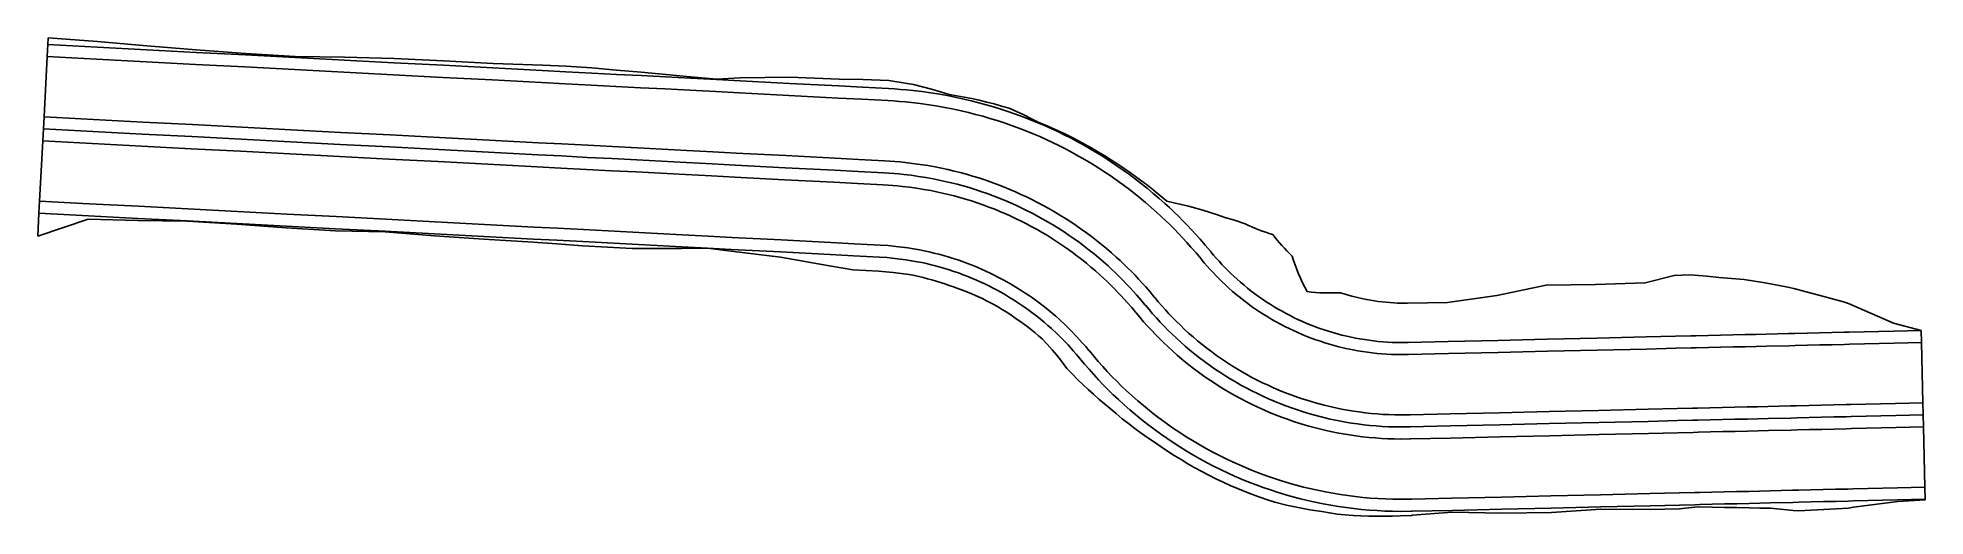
# Model space of a CAD drawing. Extents: x 8855 to 9481, y 3861 to 4019.
import ezdxf

# ---------------------------------------------------------------- set-up
doc = ezdxf.new("R2010")
doc.units = 0
doc.header["$MEASUREMENT"] = 0
doc.layers.add('TRIMBLE_ROAD', color=7, linetype='CONTINUOUS')

msp = doc.modelspace()

# ---------------------------------------------------------------- linework, layer by layer
at = {"layer": 'TRIMBLE_ROAD', "color": 1}
for points in [[(8855.462261, 3953.477704, 1956.333753), (8855.861093, 3961.087873, 1954.4286), (8856.070437, 3965.082391, 1954.5486), (8857.117156, 3985.054982, 1954.7486), (8857.3265, 3989.0495, 1954.6286), (8857.535844, 3993.044018, 1954.7486), (8858.582563, 4013.016609, 1954.5486), (8858.791907, 4017.011127, 1954.4286), (8858.911753, 4019.297922, 1955.001083)], [(8858.791907, 4017.011127, 1954.4286), (8875.173592, 4016.152599, 1954.597292), (8891.555277, 4015.294071, 1954.765983), (8907.936963, 4014.435544, 1954.934675), (8924.318648, 4013.577016, 1955.103367), (8940.700333, 4012.718488, 1955.272058), (8957.082019, 4011.85996, 1955.44075), (8973.463704, 4011.001433, 1955.609442), (8989.845389, 4010.142905, 1955.778133), (9006.227075, 4009.284377, 1955.946825), (9022.60876, 4008.425849, 1956.115517), (9030.406392, 4008.017193, 1956.195813), (9038.990445, 4007.567322, 1956.299048), (9047.181288, 4007.138058, 1956.491879), (9055.372131, 4006.708794, 1956.711733), (9063.562973, 4006.27953, 1956.958606), (9071.753816, 4005.850266, 1957.232501), (9080.337869, 4005.400395, 1957.548546), (9088.135501, 4004.991738, 1957.84912), (9104.517187, 4004.133211, 1958.480597), (9120.898872, 4003.274683, 1959.112103), (9128.696504, 4002.866026, 1959.412712), (9137.280524, 4002.416157, 1959.728355), (9139.304474, 4002.296179, 1959.770189), (9141.32659, 4002.148487, 1959.812024), (9143.346493, 4001.973108, 1959.853858), (9145.363804, 4001.770074, 1959.895693), (9148.373336, 4001.415136, 1959.949878), (9151.37497, 4000.998653, 1960.004063), (9154.367448, 4000.520801, 1960.058248), (9157.349515, 3999.98178, 1960.112432), (9159.829245, 3999.485292, 1960.146517), (9162.30013, 3998.946507, 1960.180602), (9164.761448, 3998.36558, 1960.214686), (9167.212481, 3997.742683, 1960.248771), (9169.652512, 3997.077995, 1960.282856), (9172.08083, 3996.371713, 1960.31694), (9174.496725, 3995.624041, 1960.351025), (9176.899492, 3994.835198, 1960.385109), (9179.402753, 3993.964554, 1960.40971), (9181.890022, 3993.049224, 1960.434311), (9184.360502, 3992.089502, 1960.458911), (9186.813399, 3991.085694, 1960.483512), (9189.025676, 3990.135907, 1960.502386), (9191.22221, 3989.15026, 1960.521259), (9193.402421, 3988.129013, 1960.540133), (9195.56573, 3987.072436, 1960.559007), (9197.819302, 3985.924839, 1960.578832), (9200.052935, 3984.738903, 1960.598658), (9202.265979, 3983.514975, 1960.618483), (9204.457786, 3982.253411, 1960.638308), (9206.627717, 3980.954581, 1960.658134), (9208.775139, 3979.618862, 1960.677959), (9210.899424, 3978.246646, 1960.697785), (9212.999951, 3976.838333, 1960.71761), (9215.076109, 3975.394335, 1960.737435), (9217.12729, 3973.915072, 1960.757261), (9219.152896, 3972.400977, 1960.777086), (9221.152335, 3970.852491, 1960.796912), (9223.125023, 3969.270068, 1960.816737), (9225.070384, 3967.654169, 1960.836563), (9226.987851, 3966.005265, 1960.856388), (9228.876864, 3964.323839, 1960.876213), (9230.40795, 3962.917685, 1960.89251), (9231.919134, 3961.490164, 1960.908807), (9233.410118, 3960.041558, 1960.925103), (9234.880609, 3958.572153, 1960.9414), (9236.330316, 3957.082239, 1960.957697), (9237.758953, 3955.57211, 1960.973993), (9239.166238, 3954.042064, 1960.99029), (9240.551893, 3952.492402, 1961.006586), (9242.273029, 3950.504815, 1961.006088), (9243.958586, 3948.486967, 1961.00559), (9244.139166, 3948.26641, 1961.005536), (9245.022485, 3947.203816, 1961.005108), (9245.923584, 3946.156257, 1961.00468), (9246.842207, 3945.124031, 1961.004251), (9247.778094, 3944.107432, 1961.003823), (9248.730978, 3943.106746, 1961.003394), (9249.700588, 3942.12226, 1961.002966), (9250.686651, 3941.154251, 1961.002537), (9251.688884, 3940.202996, 1961.002109), (9252.816058, 3939.170553, 1961.001641), (9253.96228, 3938.1593, 1961.001173), (9255.127153, 3937.169588, 1961.000706), (9256.310272, 3936.201762, 1961.000238), (9257.511226, 3935.256157, 1960.999771), (9258.729597, 3934.333102, 1960.999303), (9259.964962, 3933.432917, 1960.998835), (9261.216892, 3932.555917, 1960.998368), (9262.484952, 3931.702405, 1960.997904), (9263.768701, 3930.872677, 1960.99744), (9265.067693, 3930.067023, 1960.996977), (9266.381477, 3929.285723, 1960.996513), (9267.709596, 3928.529047, 1960.99605), (9269.051589, 3927.797258, 1960.995586), (9270.406989, 3927.090612, 1960.995123), (9271.775326, 3926.409353, 1960.994659), (9273.156123, 3925.753718, 1960.994197), (9274.548902, 3925.123935, 1960.993735), (9275.953178, 3924.520223, 1960.993272), (9277.368463, 3923.942792, 1960.99281), (9278.794265, 3923.391841, 1960.992348), (9280.23009, 3922.867564, 1960.991886), (9281.675437, 3922.370141, 1960.991424), (9283.129806, 3921.899747, 1960.990961), (9285.327166, 3921.245186, 1960.990267), (9287.541968, 3920.652316, 1960.989572), (9289.772479, 3920.121598, 1960.988877), (9292.016957, 3919.653449, 1960.988183), (9293.520168, 3919.376292, 1961.008008), (9295.028283, 3919.127204, 1961.027833), (9296.54078, 3918.90627, 1961.047659), (9298.057133, 3918.713567, 1961.067484), (9299.576814, 3918.549162, 1961.08731), (9301.099295, 3918.413113, 1961.107135), (9302.624048, 3918.305467, 1961.12696), (9304.150542, 3918.226261, 1961.146786), (9305.678248, 3918.175523, 1961.166611), (9307.206634, 3918.153269, 1961.186437), (9309.387571, 3918.17085, 1961.214725), (9309.554614, 3918.174589, 1961.216892), (9322.805186, 3918.484678, 1961.34504), (9339.204863, 3918.868463, 1961.503643), (9355.604539, 3919.252248, 1961.662247), (9372.004216, 3919.636032, 1961.82085), (9388.403893, 3920.019817, 1961.979453), (9398.089593, 3920.246481, 1962.073125), (9403.158186, 3920.365096, 1962.122144), (9404.803569, 3920.403601, 1962.140448), (9408.903488, 3920.499548, 1962.206858), (9413.003407, 3920.595494, 1962.302957), (9417.103327, 3920.69144, 1962.428746), (9421.203246, 3920.787386, 1962.584223), (9424.677295, 3920.868686, 1962.739203), (9428.151343, 3920.949985, 1962.9155), (9435.649291, 3921.125452, 1963.319), (9437.602922, 3921.171171, 1963.430326), (9441.702842, 3921.267117, 1963.704223), (9445.802761, 3921.363063, 1964.032662), (9449.90268, 3921.459009, 1964.415643), (9454.002599, 3921.554955, 1964.853166), (9455.643816, 3921.593363, 1965.043596), (9470.402276, 3921.93874, 1966.795308), (9479.507283, 3922.151815, 1967.876)], [(8858.791907, 4017.011127, 1954.4286), (8875.173592, 4016.152599, 1954.597292), (8891.555277, 4015.294071, 1954.765983), (8907.936963, 4014.435544, 1954.934675), (8924.318648, 4013.577016, 1955.103367), (8940.700333, 4012.718488, 1955.272058), (8957.082019, 4011.85996, 1955.44075), (8973.463704, 4011.001433, 1955.609442), (8989.845389, 4010.142905, 1955.778133), (9006.227075, 4009.284377, 1955.946825), (9022.60876, 4008.425849, 1956.115517), (9030.406392, 4008.017193, 1956.195813), (9038.990445, 4007.567322, 1956.299048), (9047.181288, 4007.138058, 1956.491879), (9055.372131, 4006.708794, 1956.711733), (9063.562973, 4006.27953, 1956.958606), (9071.753816, 4005.850266, 1957.232501), (9080.337869, 4005.400395, 1957.548546), (9088.135501, 4004.991738, 1957.84912), (9104.517187, 4004.133211, 1958.480597), (9120.898872, 4003.274683, 1959.112103), (9128.696504, 4002.866026, 1959.412712), (9137.280524, 4002.416157, 1959.728355), (9139.304474, 4002.296179, 1959.770189), (9141.32659, 4002.148487, 1959.812024), (9143.346493, 4001.973108, 1959.853858), (9145.363804, 4001.770074, 1959.895693), (9148.373336, 4001.415136, 1959.949878), (9151.37497, 4000.998653, 1960.004063), (9154.367448, 4000.520801, 1960.058248), (9157.349515, 3999.98178, 1960.112432), (9159.829245, 3999.485292, 1960.146517), (9162.30013, 3998.946507, 1960.180602), (9164.761448, 3998.36558, 1960.214686), (9167.212481, 3997.742683, 1960.248771), (9169.652512, 3997.077995, 1960.282856), (9172.08083, 3996.371713, 1960.31694), (9174.496725, 3995.624041, 1960.351025), (9176.899492, 3994.835198, 1960.385109), (9179.402753, 3993.964554, 1960.40971), (9181.890022, 3993.049224, 1960.434311), (9184.360502, 3992.089502, 1960.458911), (9186.813399, 3991.085694, 1960.483512), (9189.025676, 3990.135907, 1960.502386), (9191.22221, 3989.15026, 1960.521259), (9193.402421, 3988.129013, 1960.540133), (9195.56573, 3987.072436, 1960.559007), (9197.819302, 3985.924839, 1960.578832), (9200.052935, 3984.738903, 1960.598658), (9202.265979, 3983.514975, 1960.618483), (9204.457786, 3982.253411, 1960.638308), (9206.627717, 3980.954581, 1960.658134), (9208.775139, 3979.618862, 1960.677959), (9210.899424, 3978.246646, 1960.697785), (9212.999951, 3976.838333, 1960.71761), (9215.076109, 3975.394335, 1960.737435), (9217.12729, 3973.915072, 1960.757261), (9219.152896, 3972.400977, 1960.777086), (9221.152335, 3970.852491, 1960.796912), (9223.125023, 3969.270068, 1960.816737), (9225.070384, 3967.654169, 1960.836563), (9226.987851, 3966.005265, 1960.856388), (9228.876864, 3964.323839, 1960.876213), (9230.40795, 3962.917685, 1960.89251), (9231.919134, 3961.490164, 1960.908807), (9233.410118, 3960.041558, 1960.925103), (9234.880609, 3958.572153, 1960.9414), (9236.330316, 3957.082239, 1960.957697), (9237.758953, 3955.57211, 1960.973993), (9239.166238, 3954.042064, 1960.99029), (9240.551893, 3952.492402, 1961.006586), (9242.273029, 3950.504815, 1961.006088), (9243.958586, 3948.486967, 1961.00559), (9244.139166, 3948.26641, 1961.005536), (9245.022485, 3947.203816, 1961.005108), (9245.923584, 3946.156257, 1961.00468), (9246.842207, 3945.124031, 1961.004251), (9247.778094, 3944.107432, 1961.003823), (9248.730978, 3943.106746, 1961.003394), (9249.700588, 3942.12226, 1961.002966), (9250.686651, 3941.154251, 1961.002537), (9251.688884, 3940.202996, 1961.002109), (9252.816058, 3939.170553, 1961.001641), (9253.96228, 3938.1593, 1961.001173), (9255.127153, 3937.169588, 1961.000706), (9256.310272, 3936.201762, 1961.000238), (9257.511226, 3935.256157, 1960.999771), (9258.729597, 3934.333102, 1960.999303), (9259.964962, 3933.432917, 1960.998835), (9261.216892, 3932.555917, 1960.998368), (9262.484952, 3931.702405, 1960.997904), (9263.768701, 3930.872677, 1960.99744), (9265.067693, 3930.067023, 1960.996977), (9266.381477, 3929.285723, 1960.996513), (9267.709596, 3928.529047, 1960.99605), (9269.051589, 3927.797258, 1960.995586), (9270.406989, 3927.090612, 1960.995123), (9271.775326, 3926.409353, 1960.994659), (9273.156123, 3925.753718, 1960.994197), (9274.548902, 3925.123935, 1960.993735), (9275.953178, 3924.520223, 1960.993272), (9277.368463, 3923.942792, 1960.99281), (9278.794265, 3923.391841, 1960.992348), (9280.23009, 3922.867564, 1960.991886), (9281.675437, 3922.370141, 1960.991424), (9283.129806, 3921.899747, 1960.990961), (9285.327166, 3921.245186, 1960.990267), (9287.541968, 3920.652316, 1960.989572), (9289.772479, 3920.121598, 1960.988877), (9292.016957, 3919.653449, 1960.988183), (9293.520168, 3919.376292, 1961.008008), (9295.028283, 3919.127204, 1961.027833), (9296.54078, 3918.90627, 1961.047659), (9298.057133, 3918.713567, 1961.067484), (9299.576814, 3918.549162, 1961.08731), (9301.099295, 3918.413113, 1961.107135), (9302.624048, 3918.305467, 1961.12696), (9304.150542, 3918.226261, 1961.146786), (9305.678248, 3918.175523, 1961.166611), (9307.206634, 3918.153269, 1961.186437), (9309.387571, 3918.17085, 1961.214725), (9309.554614, 3918.174589, 1961.216892), (9322.805186, 3918.484678, 1961.34504), (9339.204863, 3918.868463, 1961.503643), (9355.604539, 3919.252248, 1961.662247), (9372.004216, 3919.636032, 1961.82085), (9388.403893, 3920.019817, 1961.979453), (9398.089593, 3920.246481, 1962.073125), (9403.158186, 3920.365096, 1962.122144), (9404.803569, 3920.403601, 1962.140448), (9408.903488, 3920.499548, 1962.206858), (9413.003407, 3920.595494, 1962.302957), (9417.103327, 3920.69144, 1962.428746), (9421.203246, 3920.787386, 1962.584223), (9424.677295, 3920.868686, 1962.739203), (9428.151343, 3920.949985, 1962.9155), (9435.649291, 3921.125452, 1963.319), (9437.602922, 3921.171171, 1963.430326), (9441.702842, 3921.267117, 1963.704223), (9445.802761, 3921.363063, 1964.032662), (9449.90268, 3921.459009, 1964.415643), (9454.002599, 3921.554955, 1964.853166), (9455.643816, 3921.593363, 1965.043596), (9470.402276, 3921.93874, 1966.795308), (9479.507283, 3922.151815, 1967.876)], [(8858.911753, 4019.297922, 1955.001083), (8875.270846, 4018.008315, 1955.061857), (8891.625457, 4016.633171, 1955.101218), (8907.98245, 4015.303491, 1955.15196), (8924.34569, 4014.092997, 1955.232539), (8940.715593, 4013.009661, 1955.344951), (8957.133834, 4012.848652, 1955.688262), (8973.536533, 4012.391093, 1955.957334), (8989.921489, 4011.594966, 1956.141647), (9006.305186, 4010.774822, 1956.319948), (9022.700548, 4010.177277, 1956.553974), (9030.504334, 4009.886038, 1956.663666), (9039.07986, 4009.273463, 1956.726169), (9047.255197, 4008.548325, 1956.84493), (9055.430534, 4007.823187, 1956.990713), (9063.602991, 4007.043114, 1957.149764), (9071.775449, 4006.263041, 1957.335837), (9080.347212, 4005.578661, 1957.503919), (9088.187173, 4005.977687, 1957.602295), (9104.623344, 4006.158811, 1957.973502), (9121.019357, 4005.573672, 1958.536567), (9128.829137, 4005.396816, 1958.779146), (9137.420847, 4005.09367, 1959.058058), (9139.470377, 4004.803956, 1959.141875), (9141.513452, 4004.48636, 1959.225692), (9143.549693, 4004.141005, 1959.309508), (9145.578722, 4003.768018, 1959.393325), (9148.581139, 4003.034407, 1959.604464), (9151.560262, 4002.240537, 1959.815603), (9154.514885, 4001.387055, 1960.026741), (9157.44382, 4000.474629, 1960.23788), (9159.948436, 4000.055258, 1960.220477), (9162.446865, 3999.592859, 1960.203074), (9164.938368, 3999.087521, 1960.18567), (9167.422205, 3998.539347, 1960.168267), (9169.89764, 3997.94845, 1960.150864), (9172.363938, 3997.314957, 1960.13346), (9174.820365, 3996.639009, 1960.116057), (9177.266192, 3995.920758, 1960.098654), (9179.711479, 3994.827225, 1960.180648), (9182.132935, 3993.691499, 1960.262642), (9184.529832, 3992.514082, 1960.344636), (9186.901457, 3991.295491, 1960.42663), (9189.130266, 3990.374156, 1960.482111), (9191.344277, 3989.41647, 1960.537593), (9193.542899, 3988.422671, 1960.593074), (9195.725541, 3987.393006, 1960.648556), (9197.996794, 3986.266143, 1960.675006), (9200.24886, 3985.100423, 1960.701457), (9202.481075, 3983.896174, 1960.727907), (9204.69278, 3982.653733, 1960.754358), (9206.883321, 3981.37345, 1960.780808), (9209.052051, 3980.055685, 1960.807259), (9211.198328, 3978.70081, 1960.833709), (9213.321518, 3977.309208, 1960.86016), (9215.434228, 3975.899962, 1960.892336), (9217.523236, 3974.454328, 1960.924513), (9219.587913, 3972.972705, 1960.956689), (9221.62764, 3971.455503, 1960.988865), (9223.641803, 3969.903141, 1961.021041), (9225.629797, 3968.316051, 1961.053218), (9227.591023, 3966.694674, 1961.085394), (9229.524888, 3965.039461, 1961.11757), (9231.912294, 3964.532768, 1961.4443), (9234.305027, 3963.980615, 1961.771029), (9236.702277, 3963.382755, 1962.097758), (9239.103231, 3962.738954, 1962.424487), (9241.507069, 3962.048993, 1962.751216), (9243.912965, 3961.312666, 1963.077946), (9246.320089, 3960.529782, 1963.404675), (9248.727605, 3959.700164, 1963.731404), (9251.933874, 3958.721532, 1964.176719), (9255.142562, 3957.661784, 1964.622034), (9255.471519, 3957.526491, 1964.664185), (9256.608138, 3957.00105, 1964.798302), (9257.747536, 3956.501711, 1964.932419), (9258.889157, 3956.028418, 1965.066537), (9260.032449, 3955.5811, 1965.200654), (9261.176862, 3955.15968, 1965.334771), (9262.32185, 3954.764064, 1965.468889), (9263.46687, 3954.394151, 1965.603006), (9264.611383, 3954.049829, 1965.737123), (9265.346526, 3953.109375, 1965.687413), (9266.101824, 3952.180359, 1965.637704), (9266.877106, 3951.263205, 1965.587994), (9267.672191, 3950.358338, 1965.538285), (9268.48689, 3949.466176, 1965.488575), (9269.321003, 3948.587138, 1965.438865), (9270.174324, 3947.721639, 1965.389156), (9271.046637, 3946.870089, 1965.339446), (9271.513998, 3945.390535, 1965.09736), (9272.023988, 3943.91017, 1964.855273), (9272.576794, 3942.430072, 1964.613187), (9273.172578, 3940.951327, 1964.3711), (9273.811476, 3939.475026, 1964.129013), (9274.493599, 3938.002265, 1963.886927), (9275.21903, 3936.534146, 1963.64484), (9275.98783, 3935.071774, 1963.402754), (9277.405178, 3934.922004, 1963.520458), (9278.817044, 3934.802309, 1963.638162), (9280.222801, 3934.712432, 1963.755866), (9281.62183, 3934.652103, 1963.873571), (9283.013523, 3934.621038, 1963.991275), (9284.397277, 3934.618942, 1964.108979), (9285.772498, 3934.645506, 1964.226683), (9287.138601, 3934.700412, 1964.344387), (9288.967331, 3934.120447, 1964.335255), (9290.812472, 3933.591592, 1964.326122), (9292.672596, 3933.114313, 1964.316989), (9294.54626, 3932.689032, 1964.307857), (9295.800069, 3932.422541, 1964.318999), (9297.059266, 3932.179361, 1964.33014), (9298.325998, 3931.978497, 1964.34605), (9299.596544, 3931.801243, 1964.361959), (9300.870463, 3931.647672, 1964.377869), (9302.147315, 3931.517847, 1964.393778), (9303.426655, 3931.411825, 1964.409688), (9304.708042, 3931.329652, 1964.425597), (9305.991029, 3931.27137, 1964.441507), (9307.275172, 3931.237008, 1964.457416), (9309.10827, 3931.244675, 1964.483927), (9309.248683, 3931.247454, 1964.486003), (9322.501589, 3931.457812, 1964.589211), (9338.855781, 3933.785221, 1965.233854), (9355.183889, 3937.227259, 1966.15723), (9371.588941, 3937.381342, 1966.258392), (9387.984515, 3937.940447, 1966.460838), (9397.618498, 3940.377026, 1967.107139), (9402.683138, 3940.664593, 1967.198408), (9404.332891, 3940.516374, 1967.170017), (9408.44356, 3940.152964, 1967.121557), (9412.554229, 3939.789553, 1967.102786), (9416.664898, 3939.426143, 1967.113704), (9420.775567, 3939.062732, 1967.154311), (9424.264764, 3938.496702, 1967.147414), (9427.753962, 3937.930672, 1967.161834), (9435.289244, 3936.510766, 1967.166382), (9437.253181, 3936.11611, 1967.167584), (9441.381065, 3935.017077, 1967.142654), (9445.50895, 3933.918044, 1967.172267), (9449.636834, 3932.819012, 1967.256421), (9453.764718, 3931.719979, 1967.395118), (9455.421034, 3931.113157, 1967.424196), (9470.339037, 3924.641, 1967.471058), (9479.506958, 3922.165676, 1967.879466)], [(8858.911753, 4019.297922, 1955.001083), (8875.270846, 4018.008315, 1955.061857), (8891.625457, 4016.633171, 1955.101218), (8907.98245, 4015.303491, 1955.15196), (8924.34569, 4014.092997, 1955.232539), (8940.715593, 4013.009661, 1955.344951), (8957.133834, 4012.848652, 1955.688262), (8973.536533, 4012.391093, 1955.957334), (8989.921489, 4011.594966, 1956.141647), (9006.305186, 4010.774822, 1956.319948), (9022.700548, 4010.177277, 1956.553974), (9030.504334, 4009.886038, 1956.663666), (9039.07986, 4009.273463, 1956.726169), (9047.255197, 4008.548325, 1956.84493), (9055.430534, 4007.823187, 1956.990713), (9063.602991, 4007.043114, 1957.149764), (9071.775449, 4006.263041, 1957.335837), (9080.347212, 4005.578661, 1957.503919), (9088.187173, 4005.977687, 1957.602295), (9104.623344, 4006.158811, 1957.973502), (9121.019357, 4005.573672, 1958.536567), (9128.829137, 4005.396816, 1958.779146), (9137.420847, 4005.09367, 1959.058058), (9139.470377, 4004.803956, 1959.141875), (9141.513452, 4004.48636, 1959.225692), (9143.549693, 4004.141005, 1959.309508), (9145.578722, 4003.768018, 1959.393325), (9148.581139, 4003.034407, 1959.604464), (9151.560262, 4002.240537, 1959.815603), (9154.514885, 4001.387055, 1960.026741), (9157.44382, 4000.474629, 1960.23788), (9159.948436, 4000.055258, 1960.220477), (9162.446865, 3999.592859, 1960.203074), (9164.938368, 3999.087521, 1960.18567), (9167.422205, 3998.539347, 1960.168267), (9169.89764, 3997.94845, 1960.150864), (9172.363938, 3997.314957, 1960.13346), (9174.820365, 3996.639009, 1960.116057), (9177.266192, 3995.920758, 1960.098654), (9179.711479, 3994.827225, 1960.180648), (9182.132935, 3993.691499, 1960.262642), (9184.529832, 3992.514082, 1960.344636), (9186.901457, 3991.295491, 1960.42663), (9189.130266, 3990.374156, 1960.482111), (9191.344277, 3989.41647, 1960.537593), (9193.542899, 3988.422671, 1960.593074), (9195.725541, 3987.393006, 1960.648556), (9197.996794, 3986.266143, 1960.675006), (9200.24886, 3985.100423, 1960.701457), (9202.481075, 3983.896174, 1960.727907), (9204.69278, 3982.653733, 1960.754358), (9206.883321, 3981.37345, 1960.780808), (9209.052051, 3980.055685, 1960.807259), (9211.198328, 3978.70081, 1960.833709), (9213.321518, 3977.309208, 1960.86016), (9215.434228, 3975.899962, 1960.892336), (9217.523236, 3974.454328, 1960.924513), (9219.587913, 3972.972705, 1960.956689), (9221.62764, 3971.455503, 1960.988865), (9223.641803, 3969.903141, 1961.021041), (9225.629797, 3968.316051, 1961.053218), (9227.591023, 3966.694674, 1961.085394), (9229.524888, 3965.039461, 1961.11757), (9231.912294, 3964.532768, 1961.4443), (9234.305027, 3963.980615, 1961.771029), (9236.702277, 3963.382755, 1962.097758), (9239.103231, 3962.738954, 1962.424487), (9241.507069, 3962.048993, 1962.751216), (9243.912965, 3961.312666, 1963.077946), (9246.320089, 3960.529782, 1963.404675), (9248.727605, 3959.700164, 1963.731404), (9251.933874, 3958.721532, 1964.176719), (9255.142562, 3957.661784, 1964.622034), (9255.471519, 3957.526491, 1964.664185), (9256.608138, 3957.00105, 1964.798302), (9257.747536, 3956.501711, 1964.932419), (9258.889157, 3956.028418, 1965.066537), (9260.032449, 3955.5811, 1965.200654), (9261.176862, 3955.15968, 1965.334771), (9262.32185, 3954.764064, 1965.468889), (9263.46687, 3954.394151, 1965.603006), (9264.611383, 3954.049829, 1965.737123), (9265.346526, 3953.109375, 1965.687413), (9266.101824, 3952.180359, 1965.637704), (9266.877106, 3951.263205, 1965.587994), (9267.672191, 3950.358338, 1965.538285), (9268.48689, 3949.466176, 1965.488575), (9269.321003, 3948.587138, 1965.438865), (9270.174324, 3947.721639, 1965.389156), (9271.046637, 3946.870089, 1965.339446), (9271.513998, 3945.390535, 1965.09736), (9272.023988, 3943.91017, 1964.855273), (9272.576794, 3942.430072, 1964.613187), (9273.172578, 3940.951327, 1964.3711), (9273.811476, 3939.475026, 1964.129013), (9274.493599, 3938.002265, 1963.886927), (9275.21903, 3936.534146, 1963.64484), (9275.98783, 3935.071774, 1963.402754), (9277.405178, 3934.922004, 1963.520458), (9278.817044, 3934.802309, 1963.638162), (9280.222801, 3934.712432, 1963.755866), (9281.62183, 3934.652103, 1963.873571), (9283.013523, 3934.621038, 1963.991275), (9284.397277, 3934.618942, 1964.108979), (9285.772498, 3934.645506, 1964.226683), (9287.138601, 3934.700412, 1964.344387), (9288.967331, 3934.120447, 1964.335255), (9290.812472, 3933.591592, 1964.326122), (9292.672596, 3933.114313, 1964.316989), (9294.54626, 3932.689032, 1964.307857), (9295.800069, 3932.422541, 1964.318999), (9297.059266, 3932.179361, 1964.33014), (9298.325998, 3931.978497, 1964.34605), (9299.596544, 3931.801243, 1964.361959), (9300.870463, 3931.647672, 1964.377869), (9302.147315, 3931.517847, 1964.393778), (9303.426655, 3931.411825, 1964.409688), (9304.708042, 3931.329652, 1964.425597), (9305.991029, 3931.27137, 1964.441507), (9307.275172, 3931.237008, 1964.457416), (9309.10827, 3931.244675, 1964.483927), (9309.248683, 3931.247454, 1964.486003), (9322.501589, 3931.457812, 1964.589211), (9338.855781, 3933.785221, 1965.233854), (9355.183889, 3937.227259, 1966.15723), (9371.588941, 3937.381342, 1966.258392), (9387.984515, 3937.940447, 1966.460838), (9397.618498, 3940.377026, 1967.107139), (9402.683138, 3940.664593, 1967.198408), (9404.332891, 3940.516374, 1967.170017), (9408.44356, 3940.152964, 1967.121557), (9412.554229, 3939.789553, 1967.102786), (9416.664898, 3939.426143, 1967.113704), (9420.775567, 3939.062732, 1967.154311), (9424.264764, 3938.496702, 1967.147414), (9427.753962, 3937.930672, 1967.161834), (9435.289244, 3936.510766, 1967.166382), (9437.253181, 3936.11611, 1967.167584), (9441.381065, 3935.017077, 1967.142654), (9445.50895, 3933.918044, 1967.172267), (9449.636834, 3932.819012, 1967.256421), (9453.764718, 3931.719979, 1967.395118), (9455.421034, 3931.113157, 1967.424196), (9470.339037, 3924.641, 1967.471058), (9479.506958, 3922.165676, 1967.879466)], [(8858.582563, 4013.016609, 1954.5486), (8874.964248, 4012.158081, 1954.717292), (8891.345934, 4011.299553, 1954.885983), (8907.727619, 4010.441026, 1955.054675), (8924.109304, 4009.582498, 1955.223367), (8940.49099, 4008.72397, 1955.392058), (8956.872675, 4007.865442, 1955.56075), (8973.25436, 4007.006915, 1955.729442), (8989.636046, 4006.148387, 1955.898133), (9006.017731, 4005.289859, 1956.066825), (9022.399416, 4004.431331, 1956.235517), (9030.197048, 4004.022675, 1956.315813), (9038.781102, 4003.572804, 1956.419048), (9046.971944, 4003.14354, 1956.611879), (9055.162787, 4002.714276, 1956.831733), (9063.35363, 4002.285012, 1957.078606), (9071.544472, 4001.855748, 1957.352501), (9080.128525, 4001.405877, 1957.668546), (9087.926158, 4000.99722, 1957.96912), (9104.307843, 4000.138693, 1958.600597), (9120.689528, 3999.280165, 1959.232103), (9128.48716, 3998.871508, 1959.532712), (9137.07118, 3998.421639, 1959.848355), (9139.040428, 3998.304904, 1959.890189), (9141.007893, 3998.161203, 1959.932024), (9142.973204, 3997.990564, 1959.973858), (9144.935993, 3997.793017, 1960.015693), (9147.864187, 3997.447672, 1960.069878), (9150.784695, 3997.042446, 1960.124063), (9153.696295, 3996.577509, 1960.178248), (9156.597766, 3996.053055, 1960.232432), (9159.010476, 3995.569987, 1960.266517), (9161.414581, 3995.045763, 1960.300602), (9163.809377, 3994.480537, 1960.334686), (9166.194165, 3993.874475, 1960.368771), (9168.56825, 3993.227752, 1960.402856), (9170.930937, 3992.540558, 1960.43694), (9173.281538, 3991.813093, 1960.471025), (9175.619365, 3991.045571, 1960.505109), (9178.054971, 3990.198458, 1960.52971), (9180.475017, 3989.307867, 1960.554311), (9182.878726, 3988.374082, 1960.578911), (9185.265329, 3987.397404, 1960.603512), (9187.417815, 3986.473288, 1960.622386), (9189.554983, 3985.51428, 1960.641259), (9191.676269, 3984.520634, 1960.660133), (9193.781111, 3983.492613, 1960.679007), (9195.973775, 3982.376032, 1960.698832), (9198.14704, 3981.222149, 1960.718658), (9200.300271, 3980.0313, 1960.738483), (9202.432841, 3978.803832, 1960.758308), (9204.544125, 3977.540105, 1960.778134), (9206.633508, 3976.240487, 1960.797959), (9208.70038, 3974.905358, 1960.817785), (9210.744137, 3973.535108, 1960.83761), (9212.764182, 3972.130136, 1960.857435), (9214.759925, 3970.690853, 1960.877261), (9216.730785, 3969.21768, 1960.897086), (9218.676185, 3967.711045, 1960.916912), (9220.595557, 3966.17139, 1960.936737), (9222.488342, 3964.599164, 1960.956563), (9224.353985, 3962.994825, 1960.976388), (9226.191943, 3961.358843, 1960.996213), (9227.681648, 3959.990693, 1961.01251), (9229.15199, 3958.601754, 1961.028807), (9230.602677, 3957.192299, 1961.045103), (9232.033425, 3955.762608, 1961.0614), (9233.443951, 3954.312962, 1961.077697), (9234.833976, 3952.843647, 1961.093993), (9236.203226, 3951.354953, 1961.11029), (9237.551431, 3949.847174, 1961.126586), (9239.22605, 3947.913306, 1961.126088), (9240.866051, 3945.949994, 1961.12559), (9241.04175, 3945.735398, 1961.125536), (9241.968158, 3944.62097, 1961.125108), (9242.913214, 3943.522312, 1961.12468), (9243.876648, 3942.439733, 1961.124251), (9244.858187, 3941.373543, 1961.123823), (9245.857553, 3940.324044, 1961.123394), (9246.874462, 3939.291534, 1961.122966), (9247.908625, 3938.276305, 1961.122537), (9248.959748, 3937.278647, 1961.122109), (9250.141906, 3936.195841, 1961.121641), (9251.344041, 3935.135259, 1961.121173), (9252.565737, 3934.097268, 1961.120706), (9253.80657, 3933.082231, 1961.120238), (9255.066106, 3932.090499, 1961.119771), (9256.34391, 3931.122417, 1961.119303), (9257.639537, 3930.178321, 1961.118835), (9258.952537, 3929.25854, 1961.118368), (9260.282454, 3928.363393, 1961.117904), (9261.628824, 3927.493191, 1961.11744), (9262.991182, 3926.648237, 1961.116977), (9264.369053, 3925.828824, 1961.116513), (9265.761958, 3925.035237, 1961.11605), (9267.169414, 3924.267752, 1961.115586), (9268.590931, 3923.526635, 1961.115123), (9270.026016, 3922.812143, 1961.114659), (9271.474169, 3922.124526, 1961.114197), (9272.934888, 3921.464022, 1961.113735), (9274.407666, 3920.830861, 1961.113272), (9275.891989, 3920.225262, 1961.11281), (9277.387343, 3919.647436, 1961.112348), (9278.893207, 3919.097584, 1961.111886), (9280.40906, 3918.575897, 1961.111424), (9281.934373, 3918.082557, 1961.110961), (9284.238922, 3917.396066, 1961.110267), (9286.561763, 3916.774275, 1961.109572), (9288.901079, 3916.217669, 1961.108877), (9291.255043, 3915.726683, 1961.108183), (9292.831582, 3915.436007, 1961.128008), (9294.413264, 3915.174768, 1961.147833), (9295.999541, 3914.943056, 1961.167659), (9297.589862, 3914.740953, 1961.187484), (9299.183674, 3914.568529, 1961.20731), (9300.780423, 3914.425844, 1961.227135), (9302.379554, 3914.312946, 1961.24696), (9303.980511, 3914.229877, 1961.266786), (9305.582739, 3914.176663, 1961.286611), (9307.18568, 3914.153324, 1961.306437), (9309.473004, 3914.171762, 1961.334725), (9309.648196, 3914.175684, 1961.336892), (9322.898768, 3914.485773, 1961.46504), (9339.298445, 3914.869558, 1961.623643), (9355.698122, 3915.253342, 1961.782247), (9372.097798, 3915.637127, 1961.94085), (9388.497475, 3916.020912, 1962.099453), (9398.183175, 3916.247576, 1962.193125), (9403.251769, 3916.366191, 1962.242144), (9404.897151, 3916.404696, 1962.260448), (9408.997071, 3916.500642, 1962.326858), (9413.09699, 3916.596589, 1962.422957), (9417.196909, 3916.692535, 1962.548746), (9421.296828, 3916.788481, 1962.704223), (9424.770877, 3916.86978, 1962.859203), (9428.244926, 3916.95108, 1963.0355), (9435.742873, 3917.126547, 1963.439), (9437.696505, 3917.172265, 1963.550326), (9441.796424, 3917.268212, 1963.824223), (9445.896343, 3917.364158, 1964.152662), (9449.996262, 3917.460104, 1964.535643), (9454.096181, 3917.55605, 1964.973166), (9455.737399, 3917.594458, 1965.163596), (9470.495858, 3917.939835, 1966.915308), (9479.600865, 3918.15291, 1967.996)], [(8858.582563, 4013.016609, 1954.5486), (8874.964248, 4012.158081, 1954.717292), (8891.345934, 4011.299553, 1954.885983), (8907.727619, 4010.441026, 1955.054675), (8924.109304, 4009.582498, 1955.223367), (8940.49099, 4008.72397, 1955.392058), (8956.872675, 4007.865442, 1955.56075), (8973.25436, 4007.006915, 1955.729442), (8989.636046, 4006.148387, 1955.898133), (9006.017731, 4005.289859, 1956.066825), (9022.399416, 4004.431331, 1956.235517), (9030.197048, 4004.022675, 1956.315813), (9038.781102, 4003.572804, 1956.419048), (9046.971944, 4003.14354, 1956.611879), (9055.162787, 4002.714276, 1956.831733), (9063.35363, 4002.285012, 1957.078606), (9071.544472, 4001.855748, 1957.352501), (9080.128525, 4001.405877, 1957.668546), (9087.926158, 4000.99722, 1957.96912), (9104.307843, 4000.138693, 1958.600597), (9120.689528, 3999.280165, 1959.232103), (9128.48716, 3998.871508, 1959.532712), (9137.07118, 3998.421639, 1959.848355), (9139.040428, 3998.304904, 1959.890189), (9141.007893, 3998.161203, 1959.932024), (9142.973204, 3997.990564, 1959.973858), (9144.935993, 3997.793017, 1960.015693), (9147.864187, 3997.447672, 1960.069878), (9150.784695, 3997.042446, 1960.124063), (9153.696295, 3996.577509, 1960.178248), (9156.597766, 3996.053055, 1960.232432), (9159.010476, 3995.569987, 1960.266517), (9161.414581, 3995.045763, 1960.300602), (9163.809377, 3994.480537, 1960.334686), (9166.194165, 3993.874475, 1960.368771), (9168.56825, 3993.227752, 1960.402856), (9170.930937, 3992.540558, 1960.43694), (9173.281538, 3991.813093, 1960.471025), (9175.619365, 3991.045571, 1960.505109), (9178.054971, 3990.198458, 1960.52971), (9180.475017, 3989.307867, 1960.554311), (9182.878726, 3988.374082, 1960.578911), (9185.265329, 3987.397404, 1960.603512), (9187.417815, 3986.473288, 1960.622386), (9189.554983, 3985.51428, 1960.641259), (9191.676269, 3984.520634, 1960.660133), (9193.781111, 3983.492613, 1960.679007), (9195.973775, 3982.376032, 1960.698832), (9198.14704, 3981.222149, 1960.718658), (9200.300271, 3980.0313, 1960.738483), (9202.432841, 3978.803832, 1960.758308), (9204.544125, 3977.540105, 1960.778134), (9206.633508, 3976.240487, 1960.797959), (9208.70038, 3974.905358, 1960.817785), (9210.744137, 3973.535108, 1960.83761), (9212.764182, 3972.130136, 1960.857435), (9214.759925, 3970.690853, 1960.877261), (9216.730785, 3969.21768, 1960.897086), (9218.676185, 3967.711045, 1960.916912), (9220.595557, 3966.17139, 1960.936737), (9222.488342, 3964.599164, 1960.956563), (9224.353985, 3962.994825, 1960.976388), (9226.191943, 3961.358843, 1960.996213), (9227.681648, 3959.990693, 1961.01251), (9229.15199, 3958.601754, 1961.028807), (9230.602677, 3957.192299, 1961.045103), (9232.033425, 3955.762608, 1961.0614), (9233.443951, 3954.312962, 1961.077697), (9234.833976, 3952.843647, 1961.093993), (9236.203226, 3951.354953, 1961.11029), (9237.551431, 3949.847174, 1961.126586), (9239.22605, 3947.913306, 1961.126088), (9240.866051, 3945.949994, 1961.12559), (9241.04175, 3945.735398, 1961.125536), (9241.968158, 3944.62097, 1961.125108), (9242.913214, 3943.522312, 1961.12468), (9243.876648, 3942.439733, 1961.124251), (9244.858187, 3941.373543, 1961.123823), (9245.857553, 3940.324044, 1961.123394), (9246.874462, 3939.291534, 1961.122966), (9247.908625, 3938.276305, 1961.122537), (9248.959748, 3937.278647, 1961.122109), (9250.141906, 3936.195841, 1961.121641), (9251.344041, 3935.135259, 1961.121173), (9252.565737, 3934.097268, 1961.120706), (9253.80657, 3933.082231, 1961.120238), (9255.066106, 3932.090499, 1961.119771), (9256.34391, 3931.122417, 1961.119303), (9257.639537, 3930.178321, 1961.118835), (9258.952537, 3929.25854, 1961.118368), (9260.282454, 3928.363393, 1961.117904), (9261.628824, 3927.493191, 1961.11744), (9262.991182, 3926.648237, 1961.116977), (9264.369053, 3925.828824, 1961.116513), (9265.761958, 3925.035237, 1961.11605), (9267.169414, 3924.267752, 1961.115586), (9268.590931, 3923.526635, 1961.115123), (9270.026016, 3922.812143, 1961.114659), (9271.474169, 3922.124526, 1961.114197), (9272.934888, 3921.464022, 1961.113735), (9274.407666, 3920.830861, 1961.113272), (9275.891989, 3920.225262, 1961.11281), (9277.387343, 3919.647436, 1961.112348), (9278.893207, 3919.097584, 1961.111886), (9280.40906, 3918.575897, 1961.111424), (9281.934373, 3918.082557, 1961.110961), (9284.238922, 3917.396066, 1961.110267), (9286.561763, 3916.774275, 1961.109572), (9288.901079, 3916.217669, 1961.108877), (9291.255043, 3915.726683, 1961.108183), (9292.831582, 3915.436007, 1961.128008), (9294.413264, 3915.174768, 1961.147833), (9295.999541, 3914.943056, 1961.167659), (9297.589862, 3914.740953, 1961.187484), (9299.183674, 3914.568529, 1961.20731), (9300.780423, 3914.425844, 1961.227135), (9302.379554, 3914.312946, 1961.24696), (9303.980511, 3914.229877, 1961.266786), (9305.582739, 3914.176663, 1961.286611), (9307.18568, 3914.153324, 1961.306437), (9309.473004, 3914.171762, 1961.334725), (9309.648196, 3914.175684, 1961.336892), (9322.898768, 3914.485773, 1961.46504), (9339.298445, 3914.869558, 1961.623643), (9355.698122, 3915.253342, 1961.782247), (9372.097798, 3915.637127, 1961.94085), (9388.497475, 3916.020912, 1962.099453), (9398.183175, 3916.247576, 1962.193125), (9403.251769, 3916.366191, 1962.242144), (9404.897151, 3916.404696, 1962.260448), (9408.997071, 3916.500642, 1962.326858), (9413.09699, 3916.596589, 1962.422957), (9417.196909, 3916.692535, 1962.548746), (9421.296828, 3916.788481, 1962.704223), (9424.770877, 3916.86978, 1962.859203), (9428.244926, 3916.95108, 1963.0355), (9435.742873, 3917.126547, 1963.439), (9437.696505, 3917.172265, 1963.550326), (9441.796424, 3917.268212, 1963.824223), (9445.896343, 3917.364158, 1964.152662), (9449.996262, 3917.460104, 1964.535643), (9454.096181, 3917.55605, 1964.973166), (9455.737399, 3917.594458, 1965.163596), (9470.495858, 3917.939835, 1966.915308), (9479.600865, 3918.15291, 1967.996)], [(8857.535844, 3993.044018, 1954.7486), (8873.917529, 3992.18549, 1954.917292), (8890.299214, 3991.326963, 1955.085983), (8906.6809, 3990.468435, 1955.254675), (8923.062585, 3989.609907, 1955.423367), (8939.44427, 3988.751379, 1955.592058), (8955.825956, 3987.892852, 1955.76075), (8972.207641, 3987.034324, 1955.929442), (8988.589326, 3986.175796, 1956.098133), (9004.971012, 3985.317268, 1956.266825), (9021.352697, 3984.458741, 1956.435517), (9029.150329, 3984.050084, 1956.515813), (9037.734382, 3983.600213, 1956.619048), (9045.925225, 3983.170949, 1956.745225), (9054.116068, 3982.741685, 1956.898424), (9062.30691, 3982.312421, 1957.078646), (9070.497753, 3981.883157, 1957.28589), (9079.081806, 3981.433286, 1957.532082), (9086.879438, 3981.02463, 1957.7692), (9103.261124, 3980.166102, 1958.26735), (9119.642809, 3979.307574, 1958.7655), (9127.440441, 3978.898918, 1959.002618), (9136.024461, 3978.449048, 1959.248355), (9137.720203, 3978.348526, 1959.290189), (9139.414408, 3978.224784, 1959.332024), (9141.106759, 3978.077845, 1959.373858), (9142.796939, 3977.907735, 1959.415693), (9145.318439, 3977.610355, 1959.469878), (9147.833321, 3977.26141, 1959.524063), (9150.340533, 3976.861047, 1959.578248), (9152.839021, 3976.409435, 1959.632432), (9154.916633, 3975.993459, 1959.666517), (9156.986834, 3975.542044, 1959.700602), (9159.049019, 3975.055322, 1959.734686), (9161.102587, 3974.533434, 1959.768771), (9163.146938, 3973.976534, 1959.802856), (9165.181474, 3973.384784, 1959.83694), (9167.205603, 3972.758356, 1959.871025), (9169.218732, 3972.097434, 1959.905109), (9171.316059, 3971.367976, 1959.92971), (9173.399987, 3970.601078, 1959.954311), (9175.469848, 3969.796985, 1959.978911), (9177.524978, 3968.955957, 1960.003512), (9179.378507, 3968.16019, 1960.022386), (9181.218847, 3967.334378, 1960.041259), (9183.04551, 3966.478738, 1960.060133), (9184.858012, 3965.593498, 1960.079007), (9186.74614, 3964.631998, 1960.098832), (9188.617562, 3963.638376, 1960.118658), (9190.471734, 3962.612923, 1960.138483), (9192.308113, 3961.555937, 1960.158308), (9194.126164, 3960.467727, 1960.178134), (9195.925354, 3959.348612, 1960.197959), (9197.705161, 3958.198918, 1960.217785), (9199.465062, 3957.01898, 1960.23761), (9201.204546, 3955.809143, 1960.257435), (9202.923103, 3954.569761, 1960.277261), (9204.620232, 3953.301194, 1960.297086), (9206.295437, 3952.003815, 1960.316912), (9207.94823, 3950.678001, 1960.336737), (9209.578128, 3949.324139, 1960.356563), (9211.184654, 3947.942625, 1960.376388), (9212.76734, 3946.533863, 1960.396213), (9214.050142, 3945.355734, 1960.41251), (9215.316269, 3944.159703, 1960.428807), (9216.565473, 3942.946006, 1960.445103), (9217.797505, 3941.714883, 1960.4614), (9219.012124, 3940.466577, 1960.477697), (9220.20909, 3939.201333, 1960.493993), (9221.388167, 3937.919402, 1960.51029), (9222.549122, 3936.621037, 1960.526586), (9223.991155, 3934.955761, 1960.547198), (9225.403378, 3933.265132, 1960.56781), (9225.554674, 3933.080341, 1960.570044), (9226.696526, 3931.706744, 1960.587966), (9227.861362, 3930.352583, 1960.605888), (9229.04885, 3929.018242, 1960.62381), (9230.258655, 3927.704101, 1960.641732), (9231.490431, 3926.410532, 1960.659654), (9232.743831, 3925.137903, 1960.677576), (9234.018496, 3923.886575, 1960.695498), (9235.314067, 3922.656904, 1960.71342), (9236.771145, 3921.322283, 1960.733245), (9238.252847, 3920.015053, 1960.753071), (9239.758658, 3918.735669, 1960.772896), (9241.288056, 3917.484576, 1960.792722), (9242.840508, 3916.262209, 1960.812547), (9244.415476, 3915.068991, 1960.832373), (9246.012412, 3913.905339, 1960.852198), (9247.63076, 3912.771655, 1960.872023), (9249.26996, 3911.668335, 1960.891849), (9250.92944, 3910.59576, 1960.911674), (9252.608625, 3909.554305, 1960.9315), (9254.306931, 3908.544331, 1960.951325), (9256.023768, 3907.566189, 1960.97115), (9257.758539, 3906.620218, 1960.990976), (9259.510641, 3905.706749, 1961.010801), (9261.279467, 3904.826097, 1961.030627), (9263.0644, 3903.978569, 1961.050452), (9264.864821, 3903.164459, 1961.070278), (9266.680105, 3902.384051, 1961.090103), (9268.509619, 3901.637615, 1961.109928), (9270.35273, 3900.925411, 1961.129754), (9272.208796, 3900.247687, 1961.149579), (9274.077172, 3899.604677, 1961.169405), (9275.957209, 3898.996606, 1961.18923), (9278.7977, 3898.150467, 1961.218968), (9281.660736, 3897.384073, 1961.248706), (9284.54408, 3896.698024, 1961.278444), (9287.445477, 3896.092855, 1961.308183), (9289.388652, 3895.73458, 1961.328008), (9291.338168, 3895.412587, 1961.347833), (9293.293347, 3895.126989, 1961.367659), (9295.25351, 3894.877886, 1961.387484), (9297.217975, 3894.665363, 1961.40731), (9299.186061, 3894.489495, 1961.427135), (9301.157083, 3894.350342, 1961.44696), (9303.130356, 3894.247954, 1961.466786), (9305.105195, 3894.182365, 1961.486611), (9307.080914, 3894.153599, 1961.506437), (9309.900173, 3894.176325, 1961.534725), (9310.116107, 3894.181158, 1961.536892), (9323.366679, 3894.491247, 1961.66504), (9339.766356, 3894.875032, 1961.823643), (9356.166033, 3895.258817, 1961.982247), (9372.565709, 3895.642601, 1962.14085), (9388.965386, 3896.026386, 1962.299453), (9398.651086, 3896.25305, 1962.393125), (9403.71968, 3896.371665, 1962.442144), (9405.365063, 3896.41017, 1962.460448), (9409.464982, 3896.506117, 1962.526858), (9413.564901, 3896.602063, 1962.622957), (9417.66482, 3896.698009, 1962.748746), (9421.764739, 3896.793955, 1962.904223), (9425.238788, 3896.875255, 1963.059203), (9428.712837, 3896.956554, 1963.2355), (9436.210784, 3897.132021, 1963.639), (9438.164416, 3897.17774, 1963.750326), (9442.264335, 3897.273686, 1964.024223), (9446.364254, 3897.369632, 1964.352662), (9450.464173, 3897.465578, 1964.735643), (9454.564092, 3897.561524, 1965.173166), (9456.20531, 3897.599932, 1965.363596), (9470.963769, 3897.945309, 1967.115308), (9480.068776, 3898.158384, 1968.196)], [(8857.535844, 3993.044018, 1954.7486), (8873.917529, 3992.18549, 1954.917292), (8890.299214, 3991.326963, 1955.085983), (8906.6809, 3990.468435, 1955.254675), (8923.062585, 3989.609907, 1955.423367), (8939.44427, 3988.751379, 1955.592058), (8955.825956, 3987.892852, 1955.76075), (8972.207641, 3987.034324, 1955.929442), (8988.589326, 3986.175796, 1956.098133), (9004.971012, 3985.317268, 1956.266825), (9021.352697, 3984.458741, 1956.435517), (9029.150329, 3984.050084, 1956.515813), (9037.734382, 3983.600213, 1956.619048), (9045.925225, 3983.170949, 1956.745225), (9054.116068, 3982.741685, 1956.898424), (9062.30691, 3982.312421, 1957.078646), (9070.497753, 3981.883157, 1957.28589), (9079.081806, 3981.433286, 1957.532082), (9086.879438, 3981.02463, 1957.7692), (9103.261124, 3980.166102, 1958.26735), (9119.642809, 3979.307574, 1958.7655), (9127.440441, 3978.898918, 1959.002618), (9136.024461, 3978.449048, 1959.248355), (9137.720203, 3978.348526, 1959.290189), (9139.414408, 3978.224784, 1959.332024), (9141.106759, 3978.077845, 1959.373858), (9142.796939, 3977.907735, 1959.415693), (9145.318439, 3977.610355, 1959.469878), (9147.833321, 3977.26141, 1959.524063), (9150.340533, 3976.861047, 1959.578248), (9152.839021, 3976.409435, 1959.632432), (9154.916633, 3975.993459, 1959.666517), (9156.986834, 3975.542044, 1959.700602), (9159.049019, 3975.055322, 1959.734686), (9161.102587, 3974.533434, 1959.768771), (9163.146938, 3973.976534, 1959.802856), (9165.181474, 3973.384784, 1959.83694), (9167.205603, 3972.758356, 1959.871025), (9169.218732, 3972.097434, 1959.905109), (9171.316059, 3971.367976, 1959.92971), (9173.399987, 3970.601078, 1959.954311), (9175.469848, 3969.796985, 1959.978911), (9177.524978, 3968.955957, 1960.003512), (9179.378507, 3968.16019, 1960.022386), (9181.218847, 3967.334378, 1960.041259), (9183.04551, 3966.478738, 1960.060133), (9184.858012, 3965.593498, 1960.079007), (9186.74614, 3964.631998, 1960.098832), (9188.617562, 3963.638376, 1960.118658), (9190.471734, 3962.612923, 1960.138483), (9192.308113, 3961.555937, 1960.158308), (9194.126164, 3960.467727, 1960.178134), (9195.925354, 3959.348612, 1960.197959), (9197.705161, 3958.198918, 1960.217785), (9199.465062, 3957.01898, 1960.23761), (9201.204546, 3955.809143, 1960.257435), (9202.923103, 3954.569761, 1960.277261), (9204.620232, 3953.301194, 1960.297086), (9206.295437, 3952.003815, 1960.316912), (9207.94823, 3950.678001, 1960.336737), (9209.578128, 3949.324139, 1960.356563), (9211.184654, 3947.942625, 1960.376388), (9212.76734, 3946.533863, 1960.396213), (9214.050142, 3945.355734, 1960.41251), (9215.316269, 3944.159703, 1960.428807), (9216.565473, 3942.946006, 1960.445103), (9217.797505, 3941.714883, 1960.4614), (9219.012124, 3940.466577, 1960.477697), (9220.20909, 3939.201333, 1960.493993), (9221.388167, 3937.919402, 1960.51029), (9222.549122, 3936.621037, 1960.526586), (9223.991155, 3934.955761, 1960.547198), (9225.403378, 3933.265132, 1960.56781), (9225.554674, 3933.080341, 1960.570044), (9226.696526, 3931.706744, 1960.587966), (9227.861362, 3930.352583, 1960.605888), (9229.04885, 3929.018242, 1960.62381), (9230.258655, 3927.704101, 1960.641732), (9231.490431, 3926.410532, 1960.659654), (9232.743831, 3925.137903, 1960.677576), (9234.018496, 3923.886575, 1960.695498), (9235.314067, 3922.656904, 1960.71342), (9236.771145, 3921.322283, 1960.733245), (9238.252847, 3920.015053, 1960.753071), (9239.758658, 3918.735669, 1960.772896), (9241.288056, 3917.484576, 1960.792722), (9242.840508, 3916.262209, 1960.812547), (9244.415476, 3915.068991, 1960.832373), (9246.012412, 3913.905339, 1960.852198), (9247.63076, 3912.771655, 1960.872023), (9249.26996, 3911.668335, 1960.891849), (9250.92944, 3910.59576, 1960.911674), (9252.608625, 3909.554305, 1960.9315), (9254.306931, 3908.544331, 1960.951325), (9256.023768, 3907.566189, 1960.97115), (9257.758539, 3906.620218, 1960.990976), (9259.510641, 3905.706749, 1961.010801), (9261.279467, 3904.826097, 1961.030627), (9263.0644, 3903.978569, 1961.050452), (9264.864821, 3903.164459, 1961.070278), (9266.680105, 3902.384051, 1961.090103), (9268.509619, 3901.637615, 1961.109928), (9270.35273, 3900.925411, 1961.129754), (9272.208796, 3900.247687, 1961.149579), (9274.077172, 3899.604677, 1961.169405), (9275.957209, 3898.996606, 1961.18923), (9278.7977, 3898.150467, 1961.218968), (9281.660736, 3897.384073, 1961.248706), (9284.54408, 3896.698024, 1961.278444), (9287.445477, 3896.092855, 1961.308183), (9289.388652, 3895.73458, 1961.328008), (9291.338168, 3895.412587, 1961.347833), (9293.293347, 3895.126989, 1961.367659), (9295.25351, 3894.877886, 1961.387484), (9297.217975, 3894.665363, 1961.40731), (9299.186061, 3894.489495, 1961.427135), (9301.157083, 3894.350342, 1961.44696), (9303.130356, 3894.247954, 1961.466786), (9305.105195, 3894.182365, 1961.486611), (9307.080914, 3894.153599, 1961.506437), (9309.900173, 3894.176325, 1961.534725), (9310.116107, 3894.181158, 1961.536892), (9323.366679, 3894.491247, 1961.66504), (9339.766356, 3894.875032, 1961.823643), (9356.166033, 3895.258817, 1961.982247), (9372.565709, 3895.642601, 1962.14085), (9388.965386, 3896.026386, 1962.299453), (9398.651086, 3896.25305, 1962.393125), (9403.71968, 3896.371665, 1962.442144), (9405.365063, 3896.41017, 1962.460448), (9409.464982, 3896.506117, 1962.526858), (9413.564901, 3896.602063, 1962.622957), (9417.66482, 3896.698009, 1962.748746), (9421.764739, 3896.793955, 1962.904223), (9425.238788, 3896.875255, 1963.059203), (9428.712837, 3896.956554, 1963.2355), (9436.210784, 3897.132021, 1963.639), (9438.164416, 3897.17774, 1963.750326), (9442.264335, 3897.273686, 1964.024223), (9446.364254, 3897.369632, 1964.352662), (9450.464173, 3897.465578, 1964.735643), (9454.564092, 3897.561524, 1965.173166), (9456.20531, 3897.599932, 1965.363596), (9470.963769, 3897.945309, 1967.115308), (9480.068776, 3898.158384, 1968.196)], [(8857.117156, 3985.054982, 1954.7486), (8873.498842, 3984.196454, 1954.917292), (8889.880527, 3983.337926, 1955.085983), (8906.262212, 3982.479399, 1955.254675), (8922.643897, 3981.620871, 1955.423367), (8939.025583, 3980.762343, 1955.592058), (8955.407268, 3979.903815, 1955.76075), (8971.788953, 3979.045288, 1955.929442), (8988.170639, 3978.18676, 1956.098133), (9004.552324, 3977.328232, 1956.266825), (9020.934009, 3976.469704, 1956.435517), (9028.731642, 3976.061048, 1956.515813), (9037.315695, 3975.611177, 1956.619048), (9045.506537, 3975.181913, 1956.745225), (9053.69738, 3974.752649, 1956.898424), (9061.888223, 3974.323385, 1957.078646), (9070.079065, 3973.894121, 1957.28589), (9078.663118, 3973.44425, 1957.532082), (9086.460751, 3973.035593, 1957.7692), (9102.842436, 3972.177066, 1958.26735), (9119.224121, 3971.318538, 1958.7655), (9127.021754, 3970.909881, 1959.002618), (9135.605773, 3970.460012, 1959.248355), (9137.192112, 3970.365975, 1959.290189), (9138.777014, 3970.250217, 1959.332024), (9140.360181, 3970.112757, 1959.373858), (9141.941317, 3969.953622, 1959.415693), (9144.30014, 3969.675428, 1959.469878), (9146.652772, 3969.348996, 1959.524063), (9148.998227, 3968.974463, 1959.578248), (9151.335523, 3968.551986, 1959.632432), (9153.279095, 3968.162848, 1959.666517), (9155.215735, 3967.740556, 1959.700602), (9157.144876, 3967.285236, 1959.734686), (9159.065956, 3966.797018, 1959.768771), (9160.978413, 3966.276047, 1959.802856), (9162.881689, 3965.722474, 1959.83694), (9164.775228, 3965.136461, 1959.871025), (9166.658478, 3964.518179, 1959.905109), (9168.620494, 3963.835783, 1959.92971), (9170.569975, 3963.118362, 1959.954311), (9172.506297, 3962.366147, 1959.978911), (9174.428838, 3961.579378, 1960.003512), (9176.162785, 3960.834951, 1960.022386), (9177.884392, 3960.062417, 1960.041259), (9179.593206, 3959.26198, 1960.060133), (9181.288773, 3958.433852, 1960.079007), (9183.055086, 3957.534385, 1960.098832), (9184.805771, 3956.604867, 1960.118658), (9186.540319, 3955.645572, 1960.138483), (9188.258222, 3954.656779, 1960.158308), (9189.958979, 3953.638776, 1960.178134), (9191.642093, 3952.591862, 1960.197959), (9193.307073, 3951.516341, 1960.217785), (9194.953433, 3950.412529, 1960.23761), (9196.580691, 3949.280746, 1960.257435), (9198.188374, 3948.121324, 1960.277261), (9199.776011, 3946.9346, 1960.297086), (9201.343138, 3945.720923, 1960.316912), (9202.889299, 3944.480645, 1960.336737), (9204.414042, 3943.214129, 1960.356563), (9205.916922, 3941.921745, 1960.376388), (9207.397499, 3940.603871, 1960.396213), (9208.597539, 3939.50175, 1960.41251), (9209.781981, 3938.382882, 1960.428807), (9210.950591, 3937.247488, 1960.445103), (9212.103137, 3936.095793, 1960.4614), (9213.239394, 3934.928022, 1960.477697), (9214.359136, 3933.744408, 1960.493993), (9215.462144, 3932.545182, 1960.51029), (9216.548198, 3931.330582, 1960.526586), (9217.897197, 3929.772744, 1960.547198), (9219.218308, 3928.191187, 1960.56781), (9219.359844, 3928.018318, 1960.570044), (9220.587873, 3926.541053, 1960.587966), (9221.840621, 3925.084692, 1960.605888), (9223.117731, 3923.649646, 1960.62381), (9224.418842, 3922.236324, 1960.641732), (9225.743583, 3920.845128, 1960.659654), (9227.091578, 3919.476451, 1960.677576), (9228.462445, 3918.130683, 1960.695498), (9229.855794, 3916.808207, 1960.71342), (9231.42284, 3915.372859, 1960.733245), (9233.016369, 3913.966971, 1960.753071), (9234.635827, 3912.59103, 1960.772896), (9236.280651, 3911.245515, 1960.792722), (9237.950269, 3909.930893, 1960.812547), (9239.644102, 3908.647621, 1960.832373), (9241.361561, 3907.396146, 1960.852198), (9243.10205, 3906.176901, 1960.872023), (9244.864962, 3904.990311, 1960.891849), (9246.649686, 3903.836788, 1960.911674), (9248.455602, 3902.716732, 1960.9315), (9250.282082, 3901.630534, 1960.951325), (9252.128491, 3900.57857, 1960.97115), (9253.994189, 3899.561205, 1960.990976), (9255.878526, 3898.578794, 1961.010801), (9257.780847, 3897.631678, 1961.030627), (9259.700492, 3896.720186, 1961.050452), (9261.636794, 3895.844634, 1961.070278), (9263.58908, 3895.005327, 1961.090103), (9265.556672, 3894.202556, 1961.109928), (9267.538885, 3893.436601, 1961.129754), (9269.535031, 3892.707728, 1961.149579), (9271.544417, 3892.016189, 1961.169405), (9273.566344, 3891.362226, 1961.18923), (9276.621211, 3890.452227, 1961.218968), (9279.700325, 3889.627992, 1961.248706), (9282.80128, 3888.890166, 1961.278444), (9285.921651, 3888.239324, 1961.308183), (9288.011481, 3887.854009, 1961.328008), (9290.10813, 3887.507715, 1961.347833), (9292.210869, 3887.200562, 1961.367659), (9294.318969, 3886.932659, 1961.387484), (9296.431696, 3886.704096, 1961.40731), (9298.548316, 3886.514955, 1961.427135), (9300.668095, 3886.365301, 1961.44696), (9302.790294, 3886.255185, 1961.466786), (9304.914178, 3886.184646, 1961.486611), (9307.039007, 3886.153708, 1961.506437), (9310.071041, 3886.17815, 1961.534725), (9310.303272, 3886.183348, 1961.536892), (9323.553844, 3886.493437, 1961.66504), (9339.95352, 3886.877222, 1961.823643), (9356.353197, 3887.261006, 1961.982247), (9372.752874, 3887.644791, 1962.14085), (9389.15255, 3888.028576, 1962.299453), (9398.83825, 3888.25524, 1962.393125), (9403.906844, 3888.373855, 1962.442144), (9405.552227, 3888.41236, 1962.460448), (9409.652146, 3888.508306, 1962.526858), (9413.752065, 3888.604253, 1962.622957), (9417.851984, 3888.700199, 1962.748746), (9421.951904, 3888.796145, 1962.904223), (9425.425952, 3888.877444, 1963.059203), (9428.900001, 3888.958744, 1963.2355), (9436.397948, 3889.134211, 1963.639), (9438.35158, 3889.179929, 1963.750326), (9442.451499, 3889.275876, 1964.024223), (9446.551419, 3889.371822, 1964.352662), (9450.651338, 3889.467768, 1964.735643), (9454.751257, 3889.563714, 1965.173166), (9456.392474, 3889.602122, 1965.363596), (9471.150933, 3889.947499, 1967.115308), (9480.255941, 3890.160574, 1968.196)], [(8857.117156, 3985.054982, 1954.7486), (8873.498842, 3984.196454, 1954.917292), (8889.880527, 3983.337926, 1955.085983), (8906.262212, 3982.479399, 1955.254675), (8922.643897, 3981.620871, 1955.423367), (8939.025583, 3980.762343, 1955.592058), (8955.407268, 3979.903815, 1955.76075), (8971.788953, 3979.045288, 1955.929442), (8988.170639, 3978.18676, 1956.098133), (9004.552324, 3977.328232, 1956.266825), (9020.934009, 3976.469704, 1956.435517), (9028.731642, 3976.061048, 1956.515813), (9037.315695, 3975.611177, 1956.619048), (9045.506537, 3975.181913, 1956.745225), (9053.69738, 3974.752649, 1956.898424), (9061.888223, 3974.323385, 1957.078646), (9070.079065, 3973.894121, 1957.28589), (9078.663118, 3973.44425, 1957.532082), (9086.460751, 3973.035593, 1957.7692), (9102.842436, 3972.177066, 1958.26735), (9119.224121, 3971.318538, 1958.7655), (9127.021754, 3970.909881, 1959.002618), (9135.605773, 3970.460012, 1959.248355), (9137.192112, 3970.365975, 1959.290189), (9138.777014, 3970.250217, 1959.332024), (9140.360181, 3970.112757, 1959.373858), (9141.941317, 3969.953622, 1959.415693), (9144.30014, 3969.675428, 1959.469878), (9146.652772, 3969.348996, 1959.524063), (9148.998227, 3968.974463, 1959.578248), (9151.335523, 3968.551986, 1959.632432), (9153.279095, 3968.162848, 1959.666517), (9155.215735, 3967.740556, 1959.700602), (9157.144876, 3967.285236, 1959.734686), (9159.065956, 3966.797018, 1959.768771), (9160.978413, 3966.276047, 1959.802856), (9162.881689, 3965.722474, 1959.83694), (9164.775228, 3965.136461, 1959.871025), (9166.658478, 3964.518179, 1959.905109), (9168.620494, 3963.835783, 1959.92971), (9170.569975, 3963.118362, 1959.954311), (9172.506297, 3962.366147, 1959.978911), (9174.428838, 3961.579378, 1960.003512), (9176.162785, 3960.834951, 1960.022386), (9177.884392, 3960.062417, 1960.041259), (9179.593206, 3959.26198, 1960.060133), (9181.288773, 3958.433852, 1960.079007), (9183.055086, 3957.534385, 1960.098832), (9184.805771, 3956.604867, 1960.118658), (9186.540319, 3955.645572, 1960.138483), (9188.258222, 3954.656779, 1960.158308), (9189.958979, 3953.638776, 1960.178134), (9191.642093, 3952.591862, 1960.197959), (9193.307073, 3951.516341, 1960.217785), (9194.953433, 3950.412529, 1960.23761), (9196.580691, 3949.280746, 1960.257435), (9198.188374, 3948.121324, 1960.277261), (9199.776011, 3946.9346, 1960.297086), (9201.343138, 3945.720923, 1960.316912), (9202.889299, 3944.480645, 1960.336737), (9204.414042, 3943.214129, 1960.356563), (9205.916922, 3941.921745, 1960.376388), (9207.397499, 3940.603871, 1960.396213), (9208.597539, 3939.50175, 1960.41251), (9209.781981, 3938.382882, 1960.428807), (9210.950591, 3937.247488, 1960.445103), (9212.103137, 3936.095793, 1960.4614), (9213.239394, 3934.928022, 1960.477697), (9214.359136, 3933.744408, 1960.493993), (9215.462144, 3932.545182, 1960.51029), (9216.548198, 3931.330582, 1960.526586), (9217.897197, 3929.772744, 1960.547198), (9219.218308, 3928.191187, 1960.56781), (9219.359844, 3928.018318, 1960.570044), (9220.587873, 3926.541053, 1960.587966), (9221.840621, 3925.084692, 1960.605888), (9223.117731, 3923.649646, 1960.62381), (9224.418842, 3922.236324, 1960.641732), (9225.743583, 3920.845128, 1960.659654), (9227.091578, 3919.476451, 1960.677576), (9228.462445, 3918.130683, 1960.695498), (9229.855794, 3916.808207, 1960.71342), (9231.42284, 3915.372859, 1960.733245), (9233.016369, 3913.966971, 1960.753071), (9234.635827, 3912.59103, 1960.772896), (9236.280651, 3911.245515, 1960.792722), (9237.950269, 3909.930893, 1960.812547), (9239.644102, 3908.647621, 1960.832373), (9241.361561, 3907.396146, 1960.852198), (9243.10205, 3906.176901, 1960.872023), (9244.864962, 3904.990311, 1960.891849), (9246.649686, 3903.836788, 1960.911674), (9248.455602, 3902.716732, 1960.9315), (9250.282082, 3901.630534, 1960.951325), (9252.128491, 3900.57857, 1960.97115), (9253.994189, 3899.561205, 1960.990976), (9255.878526, 3898.578794, 1961.010801), (9257.780847, 3897.631678, 1961.030627), (9259.700492, 3896.720186, 1961.050452), (9261.636794, 3895.844634, 1961.070278), (9263.58908, 3895.005327, 1961.090103), (9265.556672, 3894.202556, 1961.109928), (9267.538885, 3893.436601, 1961.129754), (9269.535031, 3892.707728, 1961.149579), (9271.544417, 3892.016189, 1961.169405), (9273.566344, 3891.362226, 1961.18923), (9276.621211, 3890.452227, 1961.218968), (9279.700325, 3889.627992, 1961.248706), (9282.80128, 3888.890166, 1961.278444), (9285.921651, 3888.239324, 1961.308183), (9288.011481, 3887.854009, 1961.328008), (9290.10813, 3887.507715, 1961.347833), (9292.210869, 3887.200562, 1961.367659), (9294.318969, 3886.932659, 1961.387484), (9296.431696, 3886.704096, 1961.40731), (9298.548316, 3886.514955, 1961.427135), (9300.668095, 3886.365301, 1961.44696), (9302.790294, 3886.255185, 1961.466786), (9304.914178, 3886.184646, 1961.486611), (9307.039007, 3886.153708, 1961.506437), (9310.071041, 3886.17815, 1961.534725), (9310.303272, 3886.183348, 1961.536892), (9323.553844, 3886.493437, 1961.66504), (9339.95352, 3886.877222, 1961.823643), (9356.353197, 3887.261006, 1961.982247), (9372.752874, 3887.644791, 1962.14085), (9389.15255, 3888.028576, 1962.299453), (9398.83825, 3888.25524, 1962.393125), (9403.906844, 3888.373855, 1962.442144), (9405.552227, 3888.41236, 1962.460448), (9409.652146, 3888.508306, 1962.526858), (9413.752065, 3888.604253, 1962.622957), (9417.851984, 3888.700199, 1962.748746), (9421.951904, 3888.796145, 1962.904223), (9425.425952, 3888.877444, 1963.059203), (9428.900001, 3888.958744, 1963.2355), (9436.397948, 3889.134211, 1963.639), (9438.35158, 3889.179929, 1963.750326), (9442.451499, 3889.275876, 1964.024223), (9446.551419, 3889.371822, 1964.352662), (9450.651338, 3889.467768, 1964.735643), (9454.751257, 3889.563714, 1965.173166), (9456.392474, 3889.602122, 1965.363596), (9471.150933, 3889.947499, 1967.115308), (9480.255941, 3890.160574, 1968.196)], [(8857.3265, 3989.0495, 1954.6286), (8873.708185, 3988.190972, 1954.797292), (8890.089871, 3987.332445, 1954.965983), (8906.471556, 3986.473917, 1955.134675), (8922.853241, 3985.615389, 1955.303367), (8939.234927, 3984.756861, 1955.472058), (8955.616612, 3983.898334, 1955.64075), (8971.998297, 3983.039806, 1955.809442), (8988.379983, 3982.181278, 1955.978133), (9004.761668, 3981.32275, 1956.146825), (9021.143353, 3980.464223, 1956.315517), (9028.940986, 3980.055566, 1956.395813), (9037.525039, 3979.605695, 1956.499048), (9045.715881, 3979.176431, 1956.625225), (9053.906724, 3978.747167, 1956.778424), (9062.097567, 3978.317903, 1956.958646), (9070.288409, 3977.888639, 1957.16589), (9078.872462, 3977.438768, 1957.412082), (9086.670095, 3977.030112, 1957.6492), (9103.05178, 3976.171584, 1958.14735), (9119.433465, 3975.313056, 1958.6455), (9127.231098, 3974.904399, 1958.882618), (9135.815117, 3974.45453, 1959.128355), (9137.456157, 3974.357251, 1959.170189), (9139.095711, 3974.2375, 1959.212024), (9140.73347, 3974.095301, 1959.253858), (9142.369128, 3973.930679, 1959.295693), (9144.809289, 3973.642891, 1959.349878), (9147.243047, 3973.305203, 1959.404063), (9149.66938, 3972.917755, 1959.458248), (9152.087272, 3972.48071, 1959.512432), (9154.097864, 3972.078153, 1959.546517), (9156.101284, 3971.6413, 1959.580602), (9158.096948, 3971.170279, 1959.614686), (9160.084271, 3970.665226, 1959.648771), (9162.062675, 3970.126291, 1959.682856), (9164.031582, 3969.553629, 1959.71694), (9165.990415, 3968.947409, 1959.751025), (9167.938605, 3968.307807, 1959.785109), (9169.968276, 3967.601879, 1959.80971), (9171.984981, 3966.85972, 1959.834311), (9173.988072, 3966.081566, 1959.858911), (9175.976908, 3965.267668, 1959.883512), (9177.770646, 3964.497571, 1959.902386), (9179.55162, 3963.698397, 1959.921259), (9181.319358, 3962.870359, 1959.940133), (9183.073393, 3962.013675, 1959.959007), (9184.900613, 3961.083191, 1959.978832), (9186.711667, 3960.121622, 1959.998658), (9188.506026, 3959.129247, 1960.018483), (9190.283168, 3958.106358, 1960.038308), (9192.042571, 3957.053252, 1960.058134), (9193.783724, 3955.970237, 1960.077959), (9195.506117, 3954.85763, 1960.097785), (9197.209248, 3953.715754, 1960.11761), (9198.892619, 3952.544944, 1960.137435), (9200.555738, 3951.345542, 1960.157261), (9202.198121, 3950.117897, 1960.177086), (9203.819288, 3948.862369, 1960.196912), (9205.418765, 3947.579323, 1960.216737), (9206.996085, 3946.269134, 1960.236563), (9208.550788, 3944.932185, 1960.256388), (9210.08242, 3943.568867, 1960.276213), (9211.323841, 3942.428742, 1960.29251), (9212.549125, 3941.271292, 1960.308807), (9213.758032, 3940.096747, 1960.325103), (9214.950321, 3938.905338, 1960.3414), (9216.125759, 3937.6973, 1960.357697), (9217.284113, 3936.47287, 1960.373993), (9218.425155, 3935.232292, 1960.39029), (9219.54866, 3933.97581, 1960.406586), (9220.944176, 3932.364253, 1960.427198), (9222.310843, 3930.72816, 1960.44781), (9222.457259, 3930.549329, 1960.450044), (9223.6422, 3929.123899, 1960.467966), (9224.850991, 3927.718637, 1960.485888), (9226.083291, 3926.333944, 1960.50381), (9227.338748, 3924.970213, 1960.521732), (9228.617007, 3923.62783, 1960.539654), (9229.917704, 3922.307177, 1960.557576), (9231.240471, 3921.008629, 1960.575498), (9232.58493, 3919.732555, 1960.59342), (9234.096992, 3918.347571, 1960.613245), (9235.634608, 3916.991012, 1960.633071), (9237.197243, 3915.66335, 1960.652896), (9238.784353, 3914.365046, 1960.672722), (9240.395389, 3913.096551, 1960.692547), (9242.029789, 3911.858306, 1960.712373), (9243.686987, 3910.650742, 1960.732198), (9245.366405, 3909.474278, 1960.752023), (9247.067461, 3908.329323, 1960.771849), (9248.789563, 3907.216274, 1960.791674), (9250.532114, 3906.135519, 1960.8115), (9252.294506, 3905.087432, 1960.831325), (9254.07613, 3904.072379, 1960.85115), (9255.876364, 3903.090712, 1960.870976), (9257.694583, 3902.142771, 1960.890801), (9259.530157, 3901.228887, 1960.910627), (9261.382446, 3900.349377, 1960.930452), (9263.250808, 3899.504546, 1960.950278), (9265.134592, 3898.694689, 1960.970103), (9267.033146, 3897.920086, 1960.989928), (9268.945807, 3897.181006, 1961.009754), (9270.871914, 3896.477707, 1961.029579), (9272.810794, 3895.810433, 1961.049405), (9274.761776, 3895.179416, 1961.06923), (9277.709455, 3894.301347, 1961.098968), (9280.680531, 3893.506033, 1961.128706), (9283.67268, 3892.794095, 1961.158444), (9286.683564, 3892.16609, 1961.188183), (9288.700067, 3891.794294, 1961.208008), (9290.723149, 3891.460151, 1961.227833), (9292.752108, 3891.163776, 1961.247659), (9294.786239, 3890.905272, 1961.267484), (9296.824836, 3890.68473, 1961.28731), (9298.867189, 3890.502225, 1961.307135), (9300.912589, 3890.357821, 1961.32696), (9302.960325, 3890.251569, 1961.346786), (9305.009686, 3890.183505, 1961.366611), (9307.05996, 3890.153654, 1961.386437), (9309.985607, 3890.177237, 1961.414725), (9310.209689, 3890.182253, 1961.416892), (9323.460262, 3890.492342, 1961.54504), (9339.859938, 3890.876127, 1961.703643), (9356.259615, 3891.259911, 1961.862247), (9372.659292, 3891.643696, 1962.02085), (9389.058968, 3892.027481, 1962.179453), (9398.744668, 3892.254145, 1962.273125), (9403.813262, 3892.37276, 1962.322144), (9405.458645, 3892.411265, 1962.340448), (9409.558564, 3892.507211, 1962.406858), (9413.658483, 3892.603158, 1962.502957), (9417.758402, 3892.699104, 1962.628746), (9421.858321, 3892.79505, 1962.784223), (9425.33237, 3892.87635, 1962.939203), (9428.806419, 3892.957649, 1963.1155), (9436.304366, 3893.133116, 1963.519), (9438.257998, 3893.178835, 1963.630326), (9442.357917, 3893.274781, 1963.904223), (9446.457836, 3893.370727, 1964.232662), (9450.557755, 3893.466673, 1964.615643), (9454.657675, 3893.562619, 1965.053166), (9456.298892, 3893.601027, 1965.243596), (9471.057351, 3893.946404, 1966.995308), (9480.162358, 3894.159479, 1968.076)], [(8857.3265, 3989.0495, 1954.6286), (8873.708185, 3988.190972, 1954.797292), (8890.089871, 3987.332445, 1954.965983), (8906.471556, 3986.473917, 1955.134675), (8922.853241, 3985.615389, 1955.303367), (8939.234927, 3984.756861, 1955.472058), (8955.616612, 3983.898334, 1955.64075), (8971.998297, 3983.039806, 1955.809442), (8988.379983, 3982.181278, 1955.978133), (9004.761668, 3981.32275, 1956.146825), (9021.143353, 3980.464223, 1956.315517), (9028.940986, 3980.055566, 1956.395813), (9037.525039, 3979.605695, 1956.499048), (9045.715881, 3979.176431, 1956.625225), (9053.906724, 3978.747167, 1956.778424), (9062.097567, 3978.317903, 1956.958646), (9070.288409, 3977.888639, 1957.16589), (9078.872462, 3977.438768, 1957.412082), (9086.670095, 3977.030112, 1957.6492), (9103.05178, 3976.171584, 1958.14735), (9119.433465, 3975.313056, 1958.6455), (9127.231098, 3974.904399, 1958.882618), (9135.815117, 3974.45453, 1959.128355), (9137.456157, 3974.357251, 1959.170189), (9139.095711, 3974.2375, 1959.212024), (9140.73347, 3974.095301, 1959.253858), (9142.369128, 3973.930679, 1959.295693), (9144.809289, 3973.642891, 1959.349878), (9147.243047, 3973.305203, 1959.404063), (9149.66938, 3972.917755, 1959.458248), (9152.087272, 3972.48071, 1959.512432), (9154.097864, 3972.078153, 1959.546517), (9156.101284, 3971.6413, 1959.580602), (9158.096948, 3971.170279, 1959.614686), (9160.084271, 3970.665226, 1959.648771), (9162.062675, 3970.126291, 1959.682856), (9164.031582, 3969.553629, 1959.71694), (9165.990415, 3968.947409, 1959.751025), (9167.938605, 3968.307807, 1959.785109), (9169.968276, 3967.601879, 1959.80971), (9171.984981, 3966.85972, 1959.834311), (9173.988072, 3966.081566, 1959.858911), (9175.976908, 3965.267668, 1959.883512), (9177.770646, 3964.497571, 1959.902386), (9179.55162, 3963.698397, 1959.921259), (9181.319358, 3962.870359, 1959.940133), (9183.073393, 3962.013675, 1959.959007), (9184.900613, 3961.083191, 1959.978832), (9186.711667, 3960.121622, 1959.998658), (9188.506026, 3959.129247, 1960.018483), (9190.283168, 3958.106358, 1960.038308), (9192.042571, 3957.053252, 1960.058134), (9193.783724, 3955.970237, 1960.077959), (9195.506117, 3954.85763, 1960.097785), (9197.209248, 3953.715754, 1960.11761), (9198.892619, 3952.544944, 1960.137435), (9200.555738, 3951.345542, 1960.157261), (9202.198121, 3950.117897, 1960.177086), (9203.819288, 3948.862369, 1960.196912), (9205.418765, 3947.579323, 1960.216737), (9206.996085, 3946.269134, 1960.236563), (9208.550788, 3944.932185, 1960.256388), (9210.08242, 3943.568867, 1960.276213), (9211.323841, 3942.428742, 1960.29251), (9212.549125, 3941.271292, 1960.308807), (9213.758032, 3940.096747, 1960.325103), (9214.950321, 3938.905338, 1960.3414), (9216.125759, 3937.6973, 1960.357697), (9217.284113, 3936.47287, 1960.373993), (9218.425155, 3935.232292, 1960.39029), (9219.54866, 3933.97581, 1960.406586), (9220.944176, 3932.364253, 1960.427198), (9222.310843, 3930.72816, 1960.44781), (9222.457259, 3930.549329, 1960.450044), (9223.6422, 3929.123899, 1960.467966), (9224.850991, 3927.718637, 1960.485888), (9226.083291, 3926.333944, 1960.50381), (9227.338748, 3924.970213, 1960.521732), (9228.617007, 3923.62783, 1960.539654), (9229.917704, 3922.307177, 1960.557576), (9231.240471, 3921.008629, 1960.575498), (9232.58493, 3919.732555, 1960.59342), (9234.096992, 3918.347571, 1960.613245), (9235.634608, 3916.991012, 1960.633071), (9237.197243, 3915.66335, 1960.652896), (9238.784353, 3914.365046, 1960.672722), (9240.395389, 3913.096551, 1960.692547), (9242.029789, 3911.858306, 1960.712373), (9243.686987, 3910.650742, 1960.732198), (9245.366405, 3909.474278, 1960.752023), (9247.067461, 3908.329323, 1960.771849), (9248.789563, 3907.216274, 1960.791674), (9250.532114, 3906.135519, 1960.8115), (9252.294506, 3905.087432, 1960.831325), (9254.07613, 3904.072379, 1960.85115), (9255.876364, 3903.090712, 1960.870976), (9257.694583, 3902.142771, 1960.890801), (9259.530157, 3901.228887, 1960.910627), (9261.382446, 3900.349377, 1960.930452), (9263.250808, 3899.504546, 1960.950278), (9265.134592, 3898.694689, 1960.970103), (9267.033146, 3897.920086, 1960.989928), (9268.945807, 3897.181006, 1961.009754), (9270.871914, 3896.477707, 1961.029579), (9272.810794, 3895.810433, 1961.049405), (9274.761776, 3895.179416, 1961.06923), (9277.709455, 3894.301347, 1961.098968), (9280.680531, 3893.506033, 1961.128706), (9283.67268, 3892.794095, 1961.158444), (9286.683564, 3892.16609, 1961.188183), (9288.700067, 3891.794294, 1961.208008), (9290.723149, 3891.460151, 1961.227833), (9292.752108, 3891.163776, 1961.247659), (9294.786239, 3890.905272, 1961.267484), (9296.824836, 3890.68473, 1961.28731), (9298.867189, 3890.502225, 1961.307135), (9300.912589, 3890.357821, 1961.32696), (9302.960325, 3890.251569, 1961.346786), (9305.009686, 3890.183505, 1961.366611), (9307.05996, 3890.153654, 1961.386437), (9309.985607, 3890.177237, 1961.414725), (9310.209689, 3890.182253, 1961.416892), (9323.460262, 3890.492342, 1961.54504), (9339.859938, 3890.876127, 1961.703643), (9356.259615, 3891.259911, 1961.862247), (9372.659292, 3891.643696, 1962.02085), (9389.058968, 3892.027481, 1962.179453), (9398.744668, 3892.254145, 1962.273125), (9403.813262, 3892.37276, 1962.322144), (9405.458645, 3892.411265, 1962.340448), (9409.558564, 3892.507211, 1962.406858), (9413.658483, 3892.603158, 1962.502957), (9417.758402, 3892.699104, 1962.628746), (9421.858321, 3892.79505, 1962.784223), (9425.33237, 3892.87635, 1962.939203), (9428.806419, 3892.957649, 1963.1155), (9436.304366, 3893.133116, 1963.519), (9438.257998, 3893.178835, 1963.630326), (9442.357917, 3893.274781, 1963.904223), (9446.457836, 3893.370727, 1964.232662), (9450.557755, 3893.466673, 1964.615643), (9454.657675, 3893.562619, 1965.053166), (9456.298892, 3893.601027, 1965.243596), (9471.057351, 3893.946404, 1966.995308), (9480.162358, 3894.159479, 1968.076)], [(8856.070437, 3965.082391, 1954.5486), (8872.452122, 3964.223863, 1954.717292), (8888.833808, 3963.365336, 1954.885983), (8905.215493, 3962.506808, 1955.054675), (8921.597178, 3961.64828, 1955.223367), (8937.978864, 3960.789752, 1955.392058), (8954.360549, 3959.931225, 1955.56075), (8970.742234, 3959.072697, 1955.729442), (8987.12392, 3958.214169, 1955.898133), (9003.505605, 3957.355641, 1956.066825), (9019.88729, 3956.497114, 1956.235517), (9027.684923, 3956.088457, 1956.315813), (9036.268976, 3955.638586, 1956.419048), (9044.459818, 3955.209322, 1956.545225), (9052.650661, 3954.780058, 1956.698424), (9060.841504, 3954.350794, 1956.878646), (9069.032346, 3953.92153, 1957.08589), (9077.616399, 3953.471659, 1957.332082), (9085.414032, 3953.063003, 1957.5692), (9101.795717, 3952.204475, 1958.06735), (9118.177402, 3951.345947, 1958.5655), (9125.975035, 3950.937291, 1958.802618), (9134.559054, 3950.487421, 1959.048355), (9137.183529, 3950.313797, 1959.132024), (9139.802263, 3950.06834, 1959.215693), (9141.754392, 3949.83811, 1959.290967), (9143.701398, 3949.567959, 1959.366241), (9145.642464, 3949.258001, 1959.441515), (9147.576778, 3948.908366, 1959.516789), (9149.185252, 3948.58632, 1959.568472), (9150.787988, 3948.236837, 1959.620155), (9152.384519, 3947.86002, 1959.671838), (9153.974378, 3947.455978, 1959.723521), (9155.557101, 3947.02483, 1959.775204), (9157.132226, 3946.566701, 1959.826887), (9158.699293, 3946.081724, 1959.87857), (9160.257844, 3945.570042, 1959.930253), (9161.881581, 3945.005301, 1959.973297), (9163.494945, 3944.411573, 1960.016341), (9165.097418, 3943.78905, 1960.059385), (9166.688487, 3943.137931, 1960.102428), (9168.123477, 3942.521854, 1960.138056), (9169.548256, 3941.882515, 1960.173684), (9170.962447, 3941.220084, 1960.209312), (9172.365675, 3940.534738, 1960.24494), (9173.827451, 3939.79035, 1960.282366), (9175.276294, 3939.021095, 1960.319792), (9176.711782, 3938.227195, 1960.357218), (9178.133495, 3937.408883, 1960.394645), (9179.541017, 3936.566399, 1960.432071), (9180.93394, 3935.699987, 1960.469497), (9182.311854, 3934.809901, 1960.506923), (9183.674359, 3933.8964, 1960.544349), (9185.021055, 3932.959753, 1960.581779), (9186.351551, 3932.000231, 1960.619209), (9187.665458, 3931.018115, 1960.656639), (9188.962391, 3930.013692, 1960.694069), (9190.241972, 3928.987255, 1960.731499), (9191.503829, 3927.939105, 1960.768929), (9192.747591, 3926.869546, 1960.806359), (9193.972896, 3925.778891, 1960.843789), (9195.946261, 3923.940831, 1960.905333), (9197.867218, 3922.048067, 1960.966876), (9199.734251, 3920.102094, 1961.02842), (9201.545888, 3918.104445, 1961.089963), (9202.662301, 3916.815199, 1961.128887), (9203.755635, 3915.506325, 1961.16781), (9203.872768, 3915.363261, 1961.170044), (9205.316241, 3913.626827, 1961.187966), (9206.788769, 3911.914963, 1961.205888), (9208.289934, 3910.228155, 1961.22381), (9209.819309, 3908.566882, 1961.241732), (9211.376461, 3906.931616, 1961.259654), (9212.960946, 3905.322821, 1961.277576), (9214.572316, 3903.740953, 1961.295498), (9216.210113, 3902.186463, 1961.31342), (9218.052079, 3900.4993, 1961.333245), (9219.925175, 3898.846765, 1961.353071), (9221.828748, 3897.229431, 1961.372896), (9223.762137, 3895.64786, 1961.392722), (9225.724671, 3894.102603, 1961.412547), (9227.715668, 3892.594196, 1961.432373), (9229.734436, 3891.123164, 1961.452198), (9231.780273, 3889.690016, 1961.472023), (9233.852468, 3888.295253, 1961.491849), (9235.950302, 3886.939357, 1961.511674), (9238.073045, 3885.622801, 1961.5315), (9240.21996, 3884.346041, 1961.551325), (9242.390301, 3883.109521, 1961.57115), (9244.583313, 3881.913672, 1961.590976), (9246.798236, 3880.758908, 1961.610801), (9249.034298, 3879.645631, 1961.630627), (9251.290723, 3878.574228, 1961.650452), (9253.566727, 3877.545071, 1961.670278), (9255.861519, 3876.558517, 1961.690103), (9258.174302, 3875.614909, 1961.709928), (9260.504272, 3874.714576, 1961.729754), (9262.85062, 3873.85783, 1961.749579), (9265.212529, 3873.044969, 1961.769405), (9267.58918, 3872.276275, 1961.78923), (9271.179988, 3871.206628, 1961.818968), (9274.799298, 3870.23779, 1961.848706), (9278.444281, 3869.37052, 1961.878444), (9282.112085, 3868.605496, 1961.908183), (9284.568551, 3868.152581, 1961.928008), (9287.033034, 3867.745534, 1961.947833), (9289.504675, 3867.384495, 1961.967659), (9291.982617, 3867.069591, 1961.987484), (9294.465997, 3866.80093, 1962.00731), (9296.953955, 3866.578606, 1962.027135), (9299.445624, 3866.402696, 1962.04696), (9301.940139, 3866.273262, 1962.066786), (9304.436634, 3866.190348, 1962.086611), (9306.93424, 3866.153983, 1962.106437), (9310.49821, 3866.182712, 1962.134725), (9310.771183, 3866.188822, 1962.134871), (9324.021755, 3866.498911, 1962.14353), (9340.421432, 3866.882696, 1962.154294), (9356.821108, 3867.266481, 1962.165094), (9373.220785, 3867.650265, 1962.175914), (9389.620461, 3868.03405, 1962.186737), (9399.306162, 3868.260714, 1962.193125), (9404.374755, 3868.379329, 1962.242144), (9406.020138, 3868.417834, 1962.260448), (9410.120057, 3868.513781, 1962.326858), (9414.219976, 3868.609727, 1962.422957), (9418.319896, 3868.705673, 1962.548746), (9422.419815, 3868.801619, 1962.704223), (9425.893864, 3868.882919, 1962.859203), (9429.367912, 3868.964218, 1963.0355), (9436.86586, 3869.139685, 1963.439), (9438.819491, 3869.185404, 1963.550326), (9442.919411, 3869.28135, 1963.824223), (9447.01933, 3869.377296, 1964.152662), (9451.119249, 3869.473242, 1964.535643), (9455.219168, 3869.569188, 1964.973166), (9456.860385, 3869.607596, 1965.163596), (9471.618845, 3869.952973, 1966.915308), (9480.723852, 3870.166048, 1967.996)], [(8856.070437, 3965.082391, 1954.5486), (8872.452122, 3964.223863, 1954.717292), (8888.833808, 3963.365336, 1954.885983), (8905.215493, 3962.506808, 1955.054675), (8921.597178, 3961.64828, 1955.223367), (8937.978864, 3960.789752, 1955.392058), (8954.360549, 3959.931225, 1955.56075), (8970.742234, 3959.072697, 1955.729442), (8987.12392, 3958.214169, 1955.898133), (9003.505605, 3957.355641, 1956.066825), (9019.88729, 3956.497114, 1956.235517), (9027.684923, 3956.088457, 1956.315813), (9036.268976, 3955.638586, 1956.419048), (9044.459818, 3955.209322, 1956.545225), (9052.650661, 3954.780058, 1956.698424), (9060.841504, 3954.350794, 1956.878646), (9069.032346, 3953.92153, 1957.08589), (9077.616399, 3953.471659, 1957.332082), (9085.414032, 3953.063003, 1957.5692), (9101.795717, 3952.204475, 1958.06735), (9118.177402, 3951.345947, 1958.5655), (9125.975035, 3950.937291, 1958.802618), (9134.559054, 3950.487421, 1959.048355), (9137.183529, 3950.313797, 1959.132024), (9139.802263, 3950.06834, 1959.215693), (9141.754392, 3949.83811, 1959.290967), (9143.701398, 3949.567959, 1959.366241), (9145.642464, 3949.258001, 1959.441515), (9147.576778, 3948.908366, 1959.516789), (9149.185252, 3948.58632, 1959.568472), (9150.787988, 3948.236837, 1959.620155), (9152.384519, 3947.86002, 1959.671838), (9153.974378, 3947.455978, 1959.723521), (9155.557101, 3947.02483, 1959.775204), (9157.132226, 3946.566701, 1959.826887), (9158.699293, 3946.081724, 1959.87857), (9160.257844, 3945.570042, 1959.930253), (9161.881581, 3945.005301, 1959.973297), (9163.494945, 3944.411573, 1960.016341), (9165.097418, 3943.78905, 1960.059385), (9166.688487, 3943.137931, 1960.102428), (9168.123477, 3942.521854, 1960.138056), (9169.548256, 3941.882515, 1960.173684), (9170.962447, 3941.220084, 1960.209312), (9172.365675, 3940.534738, 1960.24494), (9173.827451, 3939.79035, 1960.282366), (9175.276294, 3939.021095, 1960.319792), (9176.711782, 3938.227195, 1960.357218), (9178.133495, 3937.408883, 1960.394645), (9179.541017, 3936.566399, 1960.432071), (9180.93394, 3935.699987, 1960.469497), (9182.311854, 3934.809901, 1960.506923), (9183.674359, 3933.8964, 1960.544349), (9185.021055, 3932.959753, 1960.581779), (9186.351551, 3932.000231, 1960.619209), (9187.665458, 3931.018115, 1960.656639), (9188.962391, 3930.013692, 1960.694069), (9190.241972, 3928.987255, 1960.731499), (9191.503829, 3927.939105, 1960.768929), (9192.747591, 3926.869546, 1960.806359), (9193.972896, 3925.778891, 1960.843789), (9195.946261, 3923.940831, 1960.905333), (9197.867218, 3922.048067, 1960.966876), (9199.734251, 3920.102094, 1961.02842), (9201.545888, 3918.104445, 1961.089963), (9202.662301, 3916.815199, 1961.128887), (9203.755635, 3915.506325, 1961.16781), (9203.872768, 3915.363261, 1961.170044), (9205.316241, 3913.626827, 1961.187966), (9206.788769, 3911.914963, 1961.205888), (9208.289934, 3910.228155, 1961.22381), (9209.819309, 3908.566882, 1961.241732), (9211.376461, 3906.931616, 1961.259654), (9212.960946, 3905.322821, 1961.277576), (9214.572316, 3903.740953, 1961.295498), (9216.210113, 3902.186463, 1961.31342), (9218.052079, 3900.4993, 1961.333245), (9219.925175, 3898.846765, 1961.353071), (9221.828748, 3897.229431, 1961.372896), (9223.762137, 3895.64786, 1961.392722), (9225.724671, 3894.102603, 1961.412547), (9227.715668, 3892.594196, 1961.432373), (9229.734436, 3891.123164, 1961.452198), (9231.780273, 3889.690016, 1961.472023), (9233.852468, 3888.295253, 1961.491849), (9235.950302, 3886.939357, 1961.511674), (9238.073045, 3885.622801, 1961.5315), (9240.21996, 3884.346041, 1961.551325), (9242.390301, 3883.109521, 1961.57115), (9244.583313, 3881.913672, 1961.590976), (9246.798236, 3880.758908, 1961.610801), (9249.034298, 3879.645631, 1961.630627), (9251.290723, 3878.574228, 1961.650452), (9253.566727, 3877.545071, 1961.670278), (9255.861519, 3876.558517, 1961.690103), (9258.174302, 3875.614909, 1961.709928), (9260.504272, 3874.714576, 1961.729754), (9262.85062, 3873.85783, 1961.749579), (9265.212529, 3873.044969, 1961.769405), (9267.58918, 3872.276275, 1961.78923), (9271.179988, 3871.206628, 1961.818968), (9274.799298, 3870.23779, 1961.848706), (9278.444281, 3869.37052, 1961.878444), (9282.112085, 3868.605496, 1961.908183), (9284.568551, 3868.152581, 1961.928008), (9287.033034, 3867.745534, 1961.947833), (9289.504675, 3867.384495, 1961.967659), (9291.982617, 3867.069591, 1961.987484), (9294.465997, 3866.80093, 1962.00731), (9296.953955, 3866.578606, 1962.027135), (9299.445624, 3866.402696, 1962.04696), (9301.940139, 3866.273262, 1962.066786), (9304.436634, 3866.190348, 1962.086611), (9306.93424, 3866.153983, 1962.106437), (9310.49821, 3866.182712, 1962.134725), (9310.771183, 3866.188822, 1962.134871), (9324.021755, 3866.498911, 1962.14353), (9340.421432, 3866.882696, 1962.154294), (9356.821108, 3867.266481, 1962.165094), (9373.220785, 3867.650265, 1962.175914), (9389.620461, 3868.03405, 1962.186737), (9399.306162, 3868.260714, 1962.193125), (9404.374755, 3868.379329, 1962.242144), (9406.020138, 3868.417834, 1962.260448), (9410.120057, 3868.513781, 1962.326858), (9414.219976, 3868.609727, 1962.422957), (9418.319896, 3868.705673, 1962.548746), (9422.419815, 3868.801619, 1962.704223), (9425.893864, 3868.882919, 1962.859203), (9429.367912, 3868.964218, 1963.0355), (9436.86586, 3869.139685, 1963.439), (9438.819491, 3869.185404, 1963.550326), (9442.919411, 3869.28135, 1963.824223), (9447.01933, 3869.377296, 1964.152662), (9451.119249, 3869.473242, 1964.535643), (9455.219168, 3869.569188, 1964.973166), (9456.860385, 3869.607596, 1965.163596), (9471.618845, 3869.952973, 1966.915308), (9480.723852, 3870.166048, 1967.996)], [(8855.462261, 3953.477704, 1956.333753), (8872.183921, 3959.106275, 1954.878445), (8888.586987, 3958.655711, 1954.945005), (8904.999471, 3958.384855, 1954.902773), (8921.375307, 3957.414714, 1955.043523), (8937.736779, 3956.170509, 1955.115663), (8954.114405, 3955.234526, 1955.264964), (8970.520468, 3954.841134, 1955.550099), (8986.881055, 3953.580044, 1955.938255), (9003.247113, 3952.423323, 1956.181597), (9019.624619, 3951.485056, 1956.370251), (9027.412613, 3950.892478, 1956.496591), (9035.987627, 3950.270134, 1956.643003), (9044.178442, 3949.840333, 1956.769314), (9052.369256, 3949.410533, 1956.922647), (9060.58152, 3949.390014, 1957.000543), (9068.793784, 3949.369495, 1957.10546), (9077.406211, 3949.46102, 1957.216118), (9085.175632, 3948.514062, 1957.310404), (9101.494412, 3946.455227, 1957.508065), (9117.769676, 3943.566075, 1957.497863), (9125.521372, 3942.280891, 1957.515548), (9134.104859, 3941.820856, 1957.75874), (9136.491673, 3941.657839, 1957.841133), (9138.872986, 3941.429509, 1957.923525), (9140.649585, 3941.229087, 1958.001061), (9142.421892, 3940.992306, 1958.078596), (9144.189161, 3940.719259, 1958.156131), (9145.950653, 3940.410053, 1958.233666), (9147.406923, 3940.082453, 1958.276517), (9148.856793, 3939.730146, 1958.319368), (9150.299845, 3939.353256, 1958.362219), (9151.735661, 3938.951913, 1958.40507), (9153.163827, 3938.526253, 1958.447921), (9154.583931, 3938.076421, 1958.490772), (9155.995566, 3937.602568, 1958.533623), (9157.398324, 3937.104852, 1958.576474), (9158.875969, 3936.606745, 1958.623254), (9160.344709, 3936.082165, 1958.670035), (9161.804069, 3935.531272, 1958.716815), (9163.253577, 3934.954232, 1958.763595), (9164.571838, 3934.431417, 1958.809135), (9165.882009, 3933.886962, 1958.854675), (9167.183734, 3933.320994, 1958.900215), (9168.476659, 3932.733643, 1958.945755), (9169.806268, 3932.057925, 1958.983486), (9171.124155, 3931.359576, 1959.021216), (9172.429936, 3930.638801, 1959.058946), (9173.723227, 3929.895809, 1959.096676), (9175.003653, 3929.130817, 1959.134406), (9176.270838, 3928.344047, 1959.172137), (9177.524412, 3927.535728, 1959.209867), (9178.764008, 3926.706097, 1959.247597), (9179.995412, 3925.864072, 1959.28799), (9181.212413, 3925.001012, 1959.328383), (9182.414652, 3924.117161, 1959.368775), (9183.601773, 3923.212773, 1959.409168), (9184.773425, 3922.288106, 1959.449561), (9185.929262, 3921.343425, 1959.489954), (9187.068943, 3920.379, 1959.530347), (9188.19213, 3919.395108, 1959.57074), (9189.889871, 3917.619029, 1959.596654), (9191.534203, 3915.798774, 1959.622568), (9193.123986, 3913.935938, 1959.648482), (9194.658128, 3912.032148, 1959.674397), (9195.573542, 3910.786086, 1959.682399), (9196.465268, 3909.525645, 1959.690401), (9196.577414, 3909.40196, 1959.69474), (9198.256302, 3907.656696, 1959.756511), (9199.962434, 3905.942211, 1959.818282), (9201.695248, 3904.258926, 1959.880052), (9203.454179, 3902.607254, 1959.941823), (9205.238653, 3900.987596, 1960.003594), (9207.048092, 3899.400343, 1960.065364), (9208.881912, 3897.845876, 1960.127135), (9210.73952, 3896.324565, 1960.188906), (9212.746701, 3894.597627, 1960.229297), (9214.784572, 3892.909417, 1960.269689), (9216.852389, 3891.26048, 1960.310081), (9218.949396, 3889.651344, 1960.350472), (9221.074829, 3888.082525, 1960.390864), (9223.227912, 3886.554522, 1960.431256), (9225.407864, 3885.067822, 1960.471647), (9227.613894, 3883.622894, 1960.512039), (9229.79623, 3882.145952, 1960.530196), (9232.005821, 3880.709878, 1960.548353), (9234.241903, 3879.315174, 1960.56651), (9236.5037, 3877.96233, 1960.584667), (9238.790429, 3876.65182, 1960.602824), (9241.101299, 3875.384102, 1960.620981), (9243.435507, 3874.159621, 1960.639138), (9245.792246, 3872.978808, 1960.657295), (9248.173101, 3871.847262, 1960.676881), (9250.574652, 3870.760285, 1960.696467), (9252.996063, 3869.718255, 1960.716053), (9255.436493, 3868.721534, 1960.735639), (9257.895094, 3867.77047, 1960.755225), (9260.371013, 3866.865393, 1960.774811), (9262.86339, 3866.006619, 1960.794397), (9265.371357, 3865.194446, 1960.813984), (9269.213554, 3864.251351, 1960.89199), (9273.075401, 3863.417441, 1960.969996), (9276.953801, 3862.693076, 1961.048002), (9280.845653, 3862.078529, 1961.126009), (9283.431131, 3861.643937, 1961.156187), (9286.0235, 3861.25774, 1961.186366), (9288.634532, 3861.01289, 1961.239972), (9291.247177, 3860.81707, 1961.293578), (9293.860513, 3860.670254, 1961.347184), (9296.473623, 3860.572401, 1961.40079), (9299.085591, 3860.52345, 1961.454396), (9301.695501, 3860.523326, 1961.508001), (9304.302444, 3860.571934, 1961.561607), (9306.905508, 3860.669164, 1961.615213), (9310.612485, 3860.833598, 1961.677141), (9310.895964, 3860.856761, 1961.681491), (9324.128352, 3861.943868, 1961.884458), (9340.547202, 3861.508338, 1962.378252), (9356.950191, 3861.750599, 1962.424442), (9373.331648, 3862.91293, 1962.240572), (9389.744381, 3862.738778, 1962.390918), (9399.428494, 3863.033286, 1962.38034), (9404.48656, 3863.601734, 1962.31687), (9406.132188, 3863.629778, 1962.337789), (9410.236215, 3863.550196, 1962.448094), (9414.340242, 3863.470613, 1962.588087), (9418.444269, 3863.391031, 1962.75777), (9422.548296, 3863.311448, 1962.957142), (9426.025799, 3863.245131, 1963.149036), (9429.503302, 3863.178814, 1963.362247), (9437.021854, 3862.473823, 1963.985922), (9438.980928, 3862.287001, 1964.155399), (9443.077556, 3862.523576, 1964.394129), (9447.174184, 3862.760152, 1964.687401), (9451.270812, 3862.996727, 1965.035215), (9455.36744, 3863.233303, 1965.437571), (9457.001051, 3863.596729, 1965.546724), (9471.724132, 3865.453877, 1966.92039), (9480.820783, 3866.024031, 1967.911788)], [(8855.462261, 3953.477704, 1956.333753), (8872.183921, 3959.106275, 1954.878445), (8888.586987, 3958.655711, 1954.945005), (8904.999471, 3958.384855, 1954.902773), (8921.375307, 3957.414714, 1955.043523), (8937.736779, 3956.170509, 1955.115663), (8954.114405, 3955.234526, 1955.264964), (8970.520468, 3954.841134, 1955.550099), (8986.881055, 3953.580044, 1955.938255), (9003.247113, 3952.423323, 1956.181597), (9019.624619, 3951.485056, 1956.370251), (9027.412613, 3950.892478, 1956.496591), (9035.987627, 3950.270134, 1956.643003), (9044.178442, 3949.840333, 1956.769314), (9052.369256, 3949.410533, 1956.922647), (9060.58152, 3949.390014, 1957.000543), (9068.793784, 3949.369495, 1957.10546), (9077.406211, 3949.46102, 1957.216118), (9085.175632, 3948.514062, 1957.310404), (9101.494412, 3946.455227, 1957.508065), (9117.769676, 3943.566075, 1957.497863), (9125.521372, 3942.280891, 1957.515548), (9134.104859, 3941.820856, 1957.75874), (9136.491673, 3941.657839, 1957.841133), (9138.872986, 3941.429509, 1957.923525), (9140.649585, 3941.229087, 1958.001061), (9142.421892, 3940.992306, 1958.078596), (9144.189161, 3940.719259, 1958.156131), (9145.950653, 3940.410053, 1958.233666), (9147.406923, 3940.082453, 1958.276517), (9148.856793, 3939.730146, 1958.319368), (9150.299845, 3939.353256, 1958.362219), (9151.735661, 3938.951913, 1958.40507), (9153.163827, 3938.526253, 1958.447921), (9154.583931, 3938.076421, 1958.490772), (9155.995566, 3937.602568, 1958.533623), (9157.398324, 3937.104852, 1958.576474), (9158.875969, 3936.606745, 1958.623254), (9160.344709, 3936.082165, 1958.670035), (9161.804069, 3935.531272, 1958.716815), (9163.253577, 3934.954232, 1958.763595), (9164.571838, 3934.431417, 1958.809135), (9165.882009, 3933.886962, 1958.854675), (9167.183734, 3933.320994, 1958.900215), (9168.476659, 3932.733643, 1958.945755), (9169.806268, 3932.057925, 1958.983486), (9171.124155, 3931.359576, 1959.021216), (9172.429936, 3930.638801, 1959.058946), (9173.723227, 3929.895809, 1959.096676), (9175.003653, 3929.130817, 1959.134406), (9176.270838, 3928.344047, 1959.172137), (9177.524412, 3927.535728, 1959.209867), (9178.764008, 3926.706097, 1959.247597), (9179.995412, 3925.864072, 1959.28799), (9181.212413, 3925.001012, 1959.328383), (9182.414652, 3924.117161, 1959.368775), (9183.601773, 3923.212773, 1959.409168), (9184.773425, 3922.288106, 1959.449561), (9185.929262, 3921.343425, 1959.489954), (9187.068943, 3920.379, 1959.530347), (9188.19213, 3919.395108, 1959.57074), (9189.889871, 3917.619029, 1959.596654), (9191.534203, 3915.798774, 1959.622568), (9193.123986, 3913.935938, 1959.648482), (9194.658128, 3912.032148, 1959.674397), (9195.573542, 3910.786086, 1959.682399), (9196.465268, 3909.525645, 1959.690401), (9196.577414, 3909.40196, 1959.69474), (9198.256302, 3907.656696, 1959.756511), (9199.962434, 3905.942211, 1959.818282), (9201.695248, 3904.258926, 1959.880052), (9203.454179, 3902.607254, 1959.941823), (9205.238653, 3900.987596, 1960.003594), (9207.048092, 3899.400343, 1960.065364), (9208.881912, 3897.845876, 1960.127135), (9210.73952, 3896.324565, 1960.188906), (9212.746701, 3894.597627, 1960.229297), (9214.784572, 3892.909417, 1960.269689), (9216.852389, 3891.26048, 1960.310081), (9218.949396, 3889.651344, 1960.350472), (9221.074829, 3888.082525, 1960.390864), (9223.227912, 3886.554522, 1960.431256), (9225.407864, 3885.067822, 1960.471647), (9227.613894, 3883.622894, 1960.512039), (9229.79623, 3882.145952, 1960.530196), (9232.005821, 3880.709878, 1960.548353), (9234.241903, 3879.315174, 1960.56651), (9236.5037, 3877.96233, 1960.584667), (9238.790429, 3876.65182, 1960.602824), (9241.101299, 3875.384102, 1960.620981), (9243.435507, 3874.159621, 1960.639138), (9245.792246, 3872.978808, 1960.657295), (9248.173101, 3871.847262, 1960.676881), (9250.574652, 3870.760285, 1960.696467), (9252.996063, 3869.718255, 1960.716053), (9255.436493, 3868.721534, 1960.735639), (9257.895094, 3867.77047, 1960.755225), (9260.371013, 3866.865393, 1960.774811), (9262.86339, 3866.006619, 1960.794397), (9265.371357, 3865.194446, 1960.813984), (9269.213554, 3864.251351, 1960.89199), (9273.075401, 3863.417441, 1960.969996), (9276.953801, 3862.693076, 1961.048002), (9280.845653, 3862.078529, 1961.126009), (9283.431131, 3861.643937, 1961.156187), (9286.0235, 3861.25774, 1961.186366), (9288.634532, 3861.01289, 1961.239972), (9291.247177, 3860.81707, 1961.293578), (9293.860513, 3860.670254, 1961.347184), (9296.473623, 3860.572401, 1961.40079), (9299.085591, 3860.52345, 1961.454396), (9301.695501, 3860.523326, 1961.508001), (9304.302444, 3860.571934, 1961.561607), (9306.905508, 3860.669164, 1961.615213), (9310.612485, 3860.833598, 1961.677141), (9310.895964, 3860.856761, 1961.681491), (9324.128352, 3861.943868, 1961.884458), (9340.547202, 3861.508338, 1962.378252), (9356.950191, 3861.750599, 1962.424442), (9373.331648, 3862.91293, 1962.240572), (9389.744381, 3862.738778, 1962.390918), (9399.428494, 3863.033286, 1962.38034), (9404.48656, 3863.601734, 1962.31687), (9406.132188, 3863.629778, 1962.337789), (9410.236215, 3863.550196, 1962.448094), (9414.340242, 3863.470613, 1962.588087), (9418.444269, 3863.391031, 1962.75777), (9422.548296, 3863.311448, 1962.957142), (9426.025799, 3863.245131, 1963.149036), (9429.503302, 3863.178814, 1963.362247), (9437.021854, 3862.473823, 1963.985922), (9438.980928, 3862.287001, 1964.155399), (9443.077556, 3862.523576, 1964.394129), (9447.174184, 3862.760152, 1964.687401), (9451.270812, 3862.996727, 1965.035215), (9455.36744, 3863.233303, 1965.437571), (9457.001051, 3863.596729, 1965.546724), (9471.724132, 3865.453877, 1966.92039), (9480.820783, 3866.024031, 1967.911788)], [(8855.861093, 3961.087873, 1954.4286), (8872.242779, 3960.229345, 1954.597292), (8888.624464, 3959.370818, 1954.765983), (8905.006149, 3958.51229, 1954.934675), (8921.387835, 3957.653762, 1955.103367), (8937.76952, 3956.795234, 1955.272058), (8954.151205, 3955.936707, 1955.44075), (8970.532891, 3955.078179, 1955.609442), (8986.914576, 3954.219651, 1955.778133), (9003.296261, 3953.361123, 1955.946825), (9019.677946, 3952.502596, 1956.115517), (9027.475579, 3952.093939, 1956.195813), (9036.059632, 3951.644068, 1956.299048), (9044.250474, 3951.214804, 1956.425225), (9052.441317, 3950.78554, 1956.578424), (9060.63216, 3950.356276, 1956.758646), (9068.823002, 3949.927012, 1956.96589), (9077.407056, 3949.477141, 1957.212082), (9085.204688, 3949.068485, 1957.4492), (9101.586373, 3948.209957, 1957.94735), (9117.968058, 3947.351429, 1958.4455), (9125.765691, 3946.942772, 1958.682618), (9134.34971, 3946.492903, 1958.928355), (9136.864832, 3946.326514, 1959.012024), (9139.374452, 3946.091284, 1959.095693), (9141.245242, 3945.870647, 1959.170967), (9143.111123, 3945.611752, 1959.246241), (9144.971312, 3945.314709, 1959.321515), (9146.825029, 3944.979641, 1959.396789), (9148.366483, 3944.671014, 1959.448472), (9149.902439, 3944.336093, 1959.500155), (9151.432447, 3943.974977, 1959.551838), (9152.956062, 3943.58777, 1959.603521), (9154.472838, 3943.174586, 1959.655204), (9155.982333, 3942.735546, 1959.706887), (9157.484106, 3942.270777, 1959.75857), (9158.977718, 3941.780415, 1959.810253), (9160.533799, 3941.239204, 1959.853297), (9162.079939, 3940.670215, 1959.896341), (9163.615643, 3940.073631, 1959.939385), (9165.140417, 3939.449642, 1959.982428), (9166.515616, 3938.859234, 1960.018056), (9167.881029, 3938.246535, 1960.053684), (9169.236295, 3937.611705, 1960.089312), (9170.581055, 3936.954915, 1960.12494), (9171.981924, 3936.241543, 1960.162366), (9173.370399, 3935.50434, 1960.199792), (9174.746074, 3934.74352, 1960.237218), (9176.108549, 3933.959304, 1960.274645), (9177.457425, 3933.151923, 1960.312071), (9178.792309, 3932.321612, 1960.349497), (9180.11281, 3931.468613, 1960.386923), (9181.418544, 3930.593175, 1960.424349), (9182.709128, 3929.695554, 1960.461779), (9183.984187, 3928.776012, 1960.499209), (9185.243347, 3927.834818, 1960.536639), (9186.486241, 3926.872246, 1960.574069), (9187.712507, 3925.888578, 1960.611499), (9188.921786, 3924.8841, 1960.648929), (9190.113725, 3923.859106, 1960.686359), (9191.287976, 3922.813895, 1960.723789), (9193.179117, 3921.052421, 1960.785333), (9195.020034, 3919.238522, 1960.846876), (9196.809274, 3917.373631, 1960.90842), (9198.545427, 3915.459217, 1960.969963), (9199.615322, 3914.22369, 1961.008887), (9200.6631, 3912.969352, 1961.04781), (9200.775353, 3912.832249, 1961.050044), (9202.261914, 3911.043982, 1961.067966), (9203.778398, 3909.281017, 1961.085888), (9205.324374, 3907.543857, 1961.10381), (9206.899403, 3905.832994, 1961.121732), (9208.503036, 3904.148913, 1961.139654), (9210.13482, 3902.492095, 1961.157576), (9211.794291, 3900.863007, 1961.175498), (9213.480977, 3899.262114, 1961.19342), (9215.377927, 3897.524588, 1961.213245), (9217.306936, 3895.822723, 1961.233071), (9219.267332, 3894.157111, 1961.252896), (9221.258435, 3892.528329, 1961.272722), (9223.279552, 3890.936945, 1961.292547), (9225.329981, 3889.383511, 1961.312373), (9227.409011, 3887.868567, 1961.332198), (9229.515917, 3886.392639, 1961.352023), (9231.649969, 3884.956241, 1961.371849), (9233.810425, 3883.559871, 1961.391674), (9235.996534, 3882.204014, 1961.4115), (9238.207536, 3880.889142, 1961.431325), (9240.442663, 3879.615712, 1961.45115), (9242.701138, 3878.384165, 1961.470976), (9244.982178, 3877.194931, 1961.490801), (9247.284988, 3876.048422, 1961.510627), (9249.608769, 3874.945036, 1961.530452), (9251.952714, 3873.885158, 1961.550278), (9254.316007, 3872.869155, 1961.570103), (9256.697828, 3871.89738, 1961.589928), (9259.09735, 3870.970171, 1961.609754), (9261.513737, 3870.087851, 1961.629579), (9263.946151, 3869.250725, 1961.649405), (9266.393747, 3868.459085, 1961.66923), (9270.091744, 3867.357508, 1961.698968), (9273.819093, 3866.35975, 1961.728706), (9277.572881, 3865.466591, 1961.758444), (9281.350172, 3864.67873, 1961.788183), (9283.879966, 3864.212296, 1961.808008), (9286.418014, 3863.793098, 1961.827833), (9288.963436, 3863.421282, 1961.847659), (9291.515346, 3863.096977, 1961.867484), (9294.072858, 3862.820297, 1961.88731), (9296.635083, 3862.591336, 1961.907135), (9299.20113, 3862.410176, 1961.92696), (9301.770108, 3862.276877, 1961.946786), (9304.341125, 3862.191488, 1961.966611), (9306.913287, 3862.154038, 1961.986437), (9310.583644, 3862.183625, 1962.014725), (9310.864765, 3862.189917, 1962.014871), (9324.115337, 3862.500006, 1962.02353), (9340.515014, 3862.883791, 1962.034294), (9356.91469, 3863.267575, 1962.045094), (9373.314367, 3863.65136, 1962.055914), (9389.714044, 3864.035145, 1962.066737), (9399.399744, 3864.261809, 1962.073125), (9404.468338, 3864.380424, 1962.122144), (9406.11372, 3864.418929, 1962.140448), (9410.21364, 3864.514875, 1962.206858), (9414.313559, 3864.610822, 1962.302957), (9418.413478, 3864.706768, 1962.428746), (9422.513397, 3864.802714, 1962.584223), (9425.987446, 3864.884013, 1962.739203), (9429.461495, 3864.965313, 1962.9155), (9436.959442, 3865.14078, 1963.319), (9438.913074, 3865.186499, 1963.430326), (9443.012993, 3865.282445, 1963.704223), (9447.112912, 3865.378391, 1964.032662), (9451.212831, 3865.474337, 1964.415643), (9455.31275, 3865.570283, 1964.853166), (9456.953968, 3865.608691, 1965.043596), (9471.712427, 3865.954068, 1966.795308), (9480.817434, 3866.167143, 1967.876)], [(8855.861093, 3961.087873, 1954.4286), (8872.242779, 3960.229345, 1954.597292), (8888.624464, 3959.370818, 1954.765983), (8905.006149, 3958.51229, 1954.934675), (8921.387835, 3957.653762, 1955.103367), (8937.76952, 3956.795234, 1955.272058), (8954.151205, 3955.936707, 1955.44075), (8970.532891, 3955.078179, 1955.609442), (8986.914576, 3954.219651, 1955.778133), (9003.296261, 3953.361123, 1955.946825), (9019.677946, 3952.502596, 1956.115517), (9027.475579, 3952.093939, 1956.195813), (9036.059632, 3951.644068, 1956.299048), (9044.250474, 3951.214804, 1956.425225), (9052.441317, 3950.78554, 1956.578424), (9060.63216, 3950.356276, 1956.758646), (9068.823002, 3949.927012, 1956.96589), (9077.407056, 3949.477141, 1957.212082), (9085.204688, 3949.068485, 1957.4492), (9101.586373, 3948.209957, 1957.94735), (9117.968058, 3947.351429, 1958.4455), (9125.765691, 3946.942772, 1958.682618), (9134.34971, 3946.492903, 1958.928355), (9136.864832, 3946.326514, 1959.012024), (9139.374452, 3946.091284, 1959.095693), (9141.245242, 3945.870647, 1959.170967), (9143.111123, 3945.611752, 1959.246241), (9144.971312, 3945.314709, 1959.321515), (9146.825029, 3944.979641, 1959.396789), (9148.366483, 3944.671014, 1959.448472), (9149.902439, 3944.336093, 1959.500155), (9151.432447, 3943.974977, 1959.551838), (9152.956062, 3943.58777, 1959.603521), (9154.472838, 3943.174586, 1959.655204), (9155.982333, 3942.735546, 1959.706887), (9157.484106, 3942.270777, 1959.75857), (9158.977718, 3941.780415, 1959.810253), (9160.533799, 3941.239204, 1959.853297), (9162.079939, 3940.670215, 1959.896341), (9163.615643, 3940.073631, 1959.939385), (9165.140417, 3939.449642, 1959.982428), (9166.515616, 3938.859234, 1960.018056), (9167.881029, 3938.246535, 1960.053684), (9169.236295, 3937.611705, 1960.089312), (9170.581055, 3936.954915, 1960.12494), (9171.981924, 3936.241543, 1960.162366), (9173.370399, 3935.50434, 1960.199792), (9174.746074, 3934.74352, 1960.237218), (9176.108549, 3933.959304, 1960.274645), (9177.457425, 3933.151923, 1960.312071), (9178.792309, 3932.321612, 1960.349497), (9180.11281, 3931.468613, 1960.386923), (9181.418544, 3930.593175, 1960.424349), (9182.709128, 3929.695554, 1960.461779), (9183.984187, 3928.776012, 1960.499209), (9185.243347, 3927.834818, 1960.536639), (9186.486241, 3926.872246, 1960.574069), (9187.712507, 3925.888578, 1960.611499), (9188.921786, 3924.8841, 1960.648929), (9190.113725, 3923.859106, 1960.686359), (9191.287976, 3922.813895, 1960.723789), (9193.179117, 3921.052421, 1960.785333), (9195.020034, 3919.238522, 1960.846876), (9196.809274, 3917.373631, 1960.90842), (9198.545427, 3915.459217, 1960.969963), (9199.615322, 3914.22369, 1961.008887), (9200.6631, 3912.969352, 1961.04781), (9200.775353, 3912.832249, 1961.050044), (9202.261914, 3911.043982, 1961.067966), (9203.778398, 3909.281017, 1961.085888), (9205.324374, 3907.543857, 1961.10381), (9206.899403, 3905.832994, 1961.121732), (9208.503036, 3904.148913, 1961.139654), (9210.13482, 3902.492095, 1961.157576), (9211.794291, 3900.863007, 1961.175498), (9213.480977, 3899.262114, 1961.19342), (9215.377927, 3897.524588, 1961.213245), (9217.306936, 3895.822723, 1961.233071), (9219.267332, 3894.157111, 1961.252896), (9221.258435, 3892.528329, 1961.272722), (9223.279552, 3890.936945, 1961.292547), (9225.329981, 3889.383511, 1961.312373), (9227.409011, 3887.868567, 1961.332198), (9229.515917, 3886.392639, 1961.352023), (9231.649969, 3884.956241, 1961.371849), (9233.810425, 3883.559871, 1961.391674), (9235.996534, 3882.204014, 1961.4115), (9238.207536, 3880.889142, 1961.431325), (9240.442663, 3879.615712, 1961.45115), (9242.701138, 3878.384165, 1961.470976), (9244.982178, 3877.194931, 1961.490801), (9247.284988, 3876.048422, 1961.510627), (9249.608769, 3874.945036, 1961.530452), (9251.952714, 3873.885158, 1961.550278), (9254.316007, 3872.869155, 1961.570103), (9256.697828, 3871.89738, 1961.589928), (9259.09735, 3870.970171, 1961.609754), (9261.513737, 3870.087851, 1961.629579), (9263.946151, 3869.250725, 1961.649405), (9266.393747, 3868.459085, 1961.66923), (9270.091744, 3867.357508, 1961.698968), (9273.819093, 3866.35975, 1961.728706), (9277.572881, 3865.466591, 1961.758444), (9281.350172, 3864.67873, 1961.788183), (9283.879966, 3864.212296, 1961.808008), (9286.418014, 3863.793098, 1961.827833), (9288.963436, 3863.421282, 1961.847659), (9291.515346, 3863.096977, 1961.867484), (9294.072858, 3862.820297, 1961.88731), (9296.635083, 3862.591336, 1961.907135), (9299.20113, 3862.410176, 1961.92696), (9301.770108, 3862.276877, 1961.946786), (9304.341125, 3862.191488, 1961.966611), (9306.913287, 3862.154038, 1961.986437), (9310.583644, 3862.183625, 1962.014725), (9310.864765, 3862.189917, 1962.014871), (9324.115337, 3862.500006, 1962.02353), (9340.515014, 3862.883791, 1962.034294), (9356.91469, 3863.267575, 1962.045094), (9373.314367, 3863.65136, 1962.055914), (9389.714044, 3864.035145, 1962.066737), (9399.399744, 3864.261809, 1962.073125), (9404.468338, 3864.380424, 1962.122144), (9406.11372, 3864.418929, 1962.140448), (9410.21364, 3864.514875, 1962.206858), (9414.313559, 3864.610822, 1962.302957), (9418.413478, 3864.706768, 1962.428746), (9422.513397, 3864.802714, 1962.584223), (9425.987446, 3864.884013, 1962.739203), (9429.461495, 3864.965313, 1962.9155), (9436.959442, 3865.14078, 1963.319), (9438.913074, 3865.186499, 1963.430326), (9443.012993, 3865.282445, 1963.704223), (9447.112912, 3865.378391, 1964.032662), (9451.212831, 3865.474337, 1964.415643), (9455.31275, 3865.570283, 1964.853166), (9456.953968, 3865.608691, 1965.043596), (9471.712427, 3865.954068, 1966.795308), (9480.817434, 3866.167143, 1967.876)], [(9480.820783, 3866.024031, 1967.911788), (9480.817434, 3866.167143, 1967.876), (9480.723852, 3870.166048, 1967.996), (9480.255941, 3890.160574, 1968.196), (9480.162358, 3894.159479, 1968.076), (9480.068776, 3898.158384, 1968.196), (9479.600865, 3918.15291, 1967.996), (9479.507283, 3922.151815, 1967.876), (9479.506958, 3922.165676, 1967.879466)]]:
    msp.add_polyline3d(points, dxfattribs=at)

doc.saveas('drawing.dxf')
